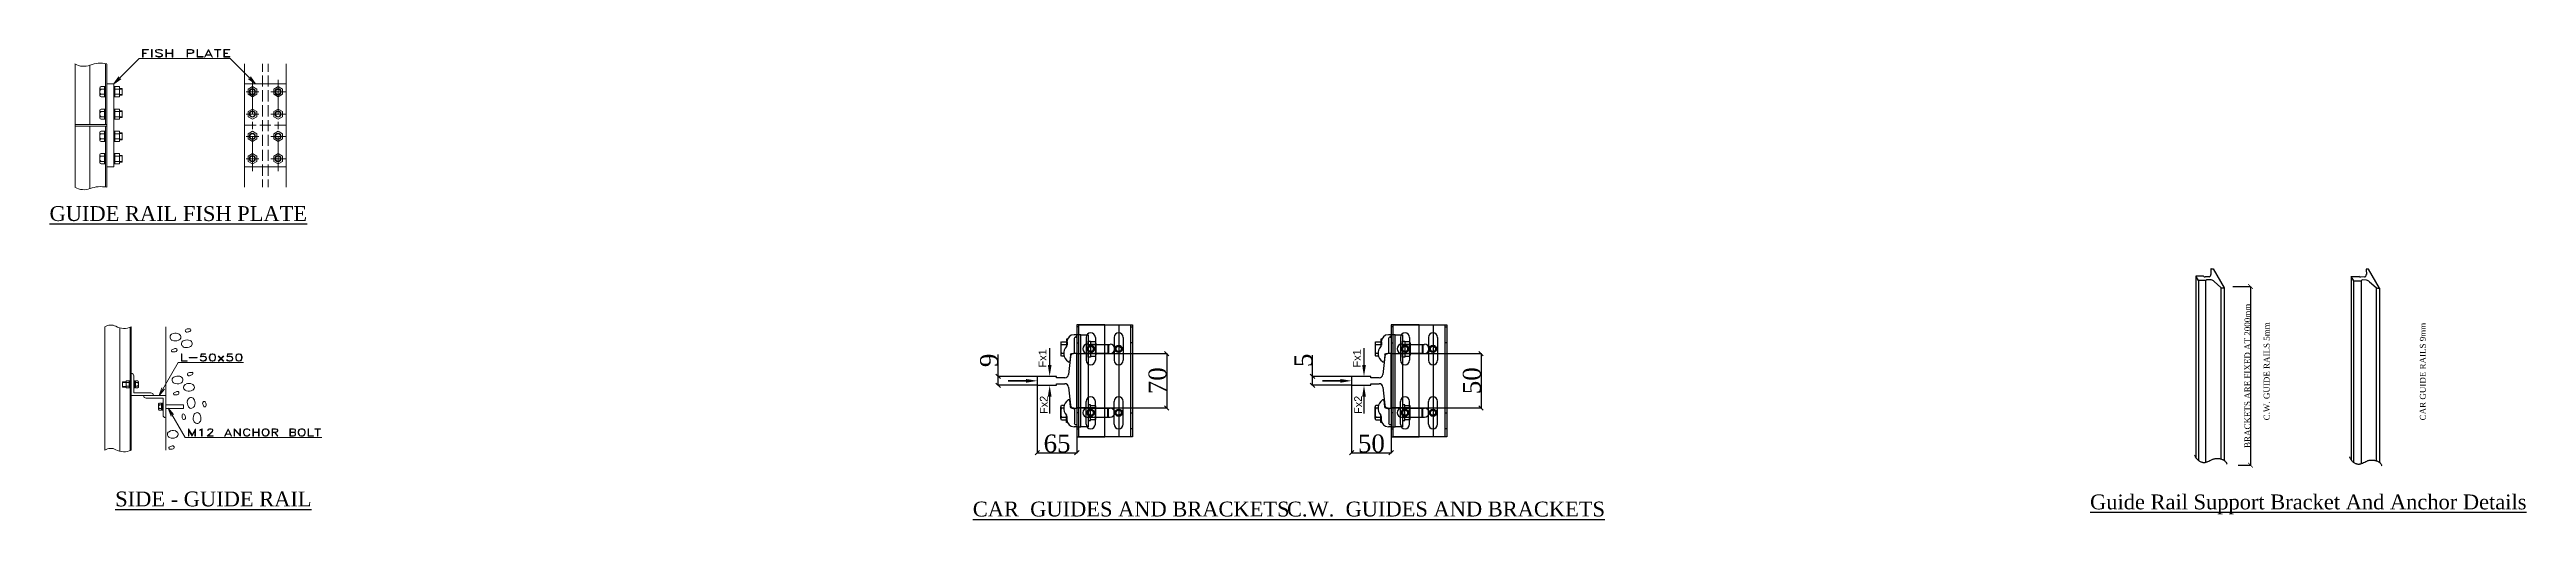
# Model space of a CAD drawing. Header units: millimetres. Extents: x 1000046 to 1025011, y 22 to 4210.
# Drawn here: x 1000046 to 1008379, y 46 to 1627 of the extents above; entities that cross this region are included whole.
import ezdxf

# ---------------------------------------------------------------- set-up
doc = ezdxf.new("R2010")
doc.units = ezdxf.units.MM
for name, color, linetype in [('PDF_0', 7, 'Continuous'), ('PDF_001', 7, 'Continuous'), ('PDF_Text', 7, 'Continuous')]:
    doc.layers.add(name, color=color, linetype=linetype)
doc.layers.add('step&guides', color=3, linetype='Continuous', lineweight=30)
doc.styles.add('Century Gothic$001H0', font='cent.shx')
doc.styles.add('nassar2', font='cent.shx', dxfattribs={"height": 60})
doc.styles.add('PDF Arial', font='arial.ttf')
doc.styles.add('SM_STANDARD', font='arial.ttf')
doc.dimstyles.new('SM_ISO25', dxfattribs={"dimtxt": 40, "dimasz": 20, "dimexe": 1.25, "dimexo": 0.625, "dimtad": 1, "dimtxsty": 'nassar2', "dimblk": 'OBLIQUE', "dimcen": 2.5, "dimazin": 3, "dimtfac": 1, "dimtmove": 0, "dimatfit": 3})
doc.dimstyles.new('SM_ISO25_COPY', dxfattribs={"dimtxt": 250, "dimasz": 80, "dimexe": 1.25, "dimexo": 0.625, "dimtad": 1, "dimtxsty": 'Century Gothic$001H0', "dimblk": 'ARCHTICK', "dimcen": 2.5, "dimazin": 3, "dimtfac": 1, "dimtmove": 0, "dimatfit": 3})

msp = doc.modelspace()

# ---------------------------------------------------------------- texts
at = {"char_height": 50, "style": 'SM_STANDARD'}
for s, insert, attachment_point in [('{\\Fcent|c0;\\LGUIDE RAIL FISH PLATE}', (1000479, 1100), 2), ('{\\Fcent|c0;\\LSIDE - GUIDE RAIL}', (1000597, 140), 2), ('{\\Fcent|c0;\\LCAR  GUIDES AND BRACKETS}', (1003152, 106), 1), ('{\\Fcent|c0;\\LC.W.  GUIDES AND BRACKETS}', (1004209, 106), 1), ('{\\Fcent|c0;\\LGuide Rail Support Bracket And Anchor Details}', (1007645, 130), 2)]:
    msp.add_mtext(s, dxfattribs=dict(at, insert=insert, attachment_point=attachment_point))
at = {"layer": 'PDF_0', "lineweight": 25, "transparency": 33554666, "char_height": 20, "attachment_point": 1, "rotation": 90, "style": 'nassar2'}
for s, insert in [('\\pxt4;C.W. GUIDE RAILS 5mm', (1007495.117, 379.466, -137)), ('\\pxt4;CAR GUIDE RAILS 9mm', (1008020.421, 379.466, -137))]:
    msp.add_mtext_dynamic_manual_height_columns(s, width=861.313, gutter_width=250, heights=[40.228], dxfattribs=dict(at, insert=insert))
at = {"layer": 'PDF_Text', "char_height": 26.243, "attachment_point": 7, "rotation": 90, "style": 'PDF Arial'}
for s, insert in [('Fx1', (1003399.715, 557.425)), ('Fx1', (1004457.234, 557.425)), ('Fx2', (1003403.939, 400.953)), ('Fx2', (1004461.458, 400.953))]:
    msp.add_mtext(s, dxfattribs=dict(at, insert=insert))

# ---------------------------------------------------------------- blocks, each defined once
blk = doc.blocks.new('_Oblique')
at = {"color": 0, "linetype": 'ByBlock', "lineweight": -2}
blk.add_line((-0.5, -0.5), (0.5, 0.5), dxfattribs=at)
blk = doc.blocks.new('*D756')
at = {"color": 0, "lineweight": -2, "transparency": 16777216}
for p, q in [((1003237.454, 527.453), (1003237.454, 600.403)), ((1003368.456, 527.453), (1003236.204, 527.453)), ((1003237.454, 497.244), (1003237.454, 527.453)), ((1003368.456, 497.244), (1003236.204, 497.244))]:
    blk.add_line(p, q, dxfattribs=at)
at = {"layer": 'Defpoints', "color": 0, "transparency": 16777216}
for p in [(1003237.454, 527.453), (1003369.081, 527.453), (1003369.081, 497.244)]:
    blk.add_point(p, dxfattribs=at)
at = {"color": 0, "lineweight": -2, "transparency": 16777216, "xscale": 15, "yscale": 15, "zscale": 15}
for p, rotation in [((1003237.454, 527.453), 90), ((1003237.454, 497.244), -90)]:
    blk.add_blockref('_Oblique', p, dxfattribs=dict(at, rotation=rotation))
at = {"color": 0, "transparency": 16777216, "insert": (1003206.829, 581.178), "char_height": 60, "attachment_point": 5, "rotation": 90, "style": 'nassar2'}
blk.add_mtext('9', dxfattribs=at)
blk = doc.blocks.new('*D757')
at = {"color": 0, "lineweight": -2, "transparency": 16777216}
for p, q in [((1003369.081, 496.619), (1003369.081, 269.41)), ((1003501.952, 496.619), (1003501.952, 269.41)), ((1003369.081, 270.66), (1003501.952, 270.66))]:
    blk.add_line(p, q, dxfattribs=at)
at = {"layer": 'Defpoints', "color": 0, "transparency": 16777216}
for p in [(1003369.081, 497.244), (1003501.952, 497.244), (1003501.952, 270.66)]:
    blk.add_point(p, dxfattribs=at)
at = {"color": 0, "lineweight": -2, "transparency": 16777216, "xscale": 15, "yscale": 15, "zscale": 15, "rotation": 180}
blk.add_blockref('_Oblique', (1003369.081, 270.66), dxfattribs=at)
at = {"color": 0, "lineweight": -2, "transparency": 16777216, "xscale": 15, "yscale": 15, "zscale": 15}
blk.add_blockref('_Oblique', (1003501.952, 270.66), dxfattribs=at)
at = {"color": 0, "transparency": 16777216, "insert": (1003435.517, 301.285), "char_height": 60, "attachment_point": 5, "style": 'nassar2'}
blk.add_mtext('65', dxfattribs=at)
blk = doc.blocks.new('*D755')
at = {"color": 0, "lineweight": -2, "transparency": 16777216}
for p, q in [((1003502.577, 603.918), (1003805.582, 603.918)), ((1003804.332, 603.918), (1003804.332, 421.251)), ((1003502.577, 421.251), (1003805.582, 421.251))]:
    blk.add_line(p, q, dxfattribs=at)
at = {"layer": 'Defpoints', "color": 0, "transparency": 16777216}
for p in [(1003501.952, 603.918), (1003501.952, 421.251), (1003804.332, 421.251)]:
    blk.add_point(p, dxfattribs=at)
at = {"color": 0, "lineweight": -2, "transparency": 16777216, "xscale": 15, "yscale": 15, "zscale": 15}
for p, rotation in [((1003804.332, 603.918), 90), ((1003804.332, 421.251), -90)]:
    blk.add_blockref('_Oblique', p, dxfattribs=dict(at, rotation=rotation))
at = {"color": 0, "transparency": 16777216, "insert": (1003773.707, 512.584), "char_height": 60, "attachment_point": 5, "rotation": 90, "style": 'nassar2'}
blk.add_mtext('70', dxfattribs=at)
blk = doc.blocks.new('*D752')
at = {"color": 0, "lineweight": -2, "transparency": 16777216}
for p, q in [((1004294.972, 527.453), (1004294.972, 598.903)), ((1004425.975, 527.453), (1004293.722, 527.453)), ((1004294.972, 497.244), (1004294.972, 527.453)), ((1004425.975, 497.244), (1004293.722, 497.244))]:
    blk.add_line(p, q, dxfattribs=at)
at = {"layer": 'Defpoints', "color": 0, "transparency": 16777216}
for p in [(1004294.972, 527.453), (1004426.6, 527.453), (1004426.6, 497.244)]:
    blk.add_point(p, dxfattribs=at)
at = {"color": 0, "lineweight": -2, "transparency": 16777216, "xscale": 15, "yscale": 15, "zscale": 15}
for p, rotation in [((1004294.972, 527.453), 90), ((1004294.972, 497.244), -90)]:
    blk.add_blockref('_Oblique', p, dxfattribs=dict(at, rotation=rotation))
at = {"color": 0, "transparency": 16777216, "insert": (1004264.347, 581.178), "char_height": 60, "attachment_point": 5, "rotation": 90, "style": 'nassar2'}
blk.add_mtext('5', dxfattribs=at)
blk = doc.blocks.new('*D753')
at = {"color": 0, "lineweight": -2, "transparency": 16777216}
for p, q in [((1004426.6, 496.619), (1004426.6, 269.41)), ((1004559.471, 496.619), (1004559.471, 269.41)), ((1004426.6, 270.66), (1004559.471, 270.66))]:
    blk.add_line(p, q, dxfattribs=at)
at = {"layer": 'Defpoints', "color": 0, "transparency": 16777216}
for p in [(1004426.6, 497.244), (1004559.471, 497.244), (1004559.471, 270.66)]:
    blk.add_point(p, dxfattribs=at)
at = {"color": 0, "lineweight": -2, "transparency": 16777216, "xscale": 15, "yscale": 15, "zscale": 15, "rotation": 180}
blk.add_blockref('_Oblique', (1004426.6, 270.66), dxfattribs=at)
at = {"color": 0, "lineweight": -2, "transparency": 16777216, "xscale": 15, "yscale": 15, "zscale": 15}
blk.add_blockref('_Oblique', (1004559.471, 270.66), dxfattribs=at)
at = {"color": 0, "transparency": 16777216, "insert": (1004493.035, 301.285), "char_height": 60, "attachment_point": 5, "style": 'nassar2'}
blk.add_mtext('50', dxfattribs=at)
blk = doc.blocks.new('*D754')
at = {"color": 0, "lineweight": -2, "transparency": 16777216}
for p, q in [((1004560.096, 603.918), (1004863.101, 603.918)), ((1004861.851, 603.918), (1004861.851, 421.251)), ((1004560.096, 421.251), (1004863.101, 421.251))]:
    blk.add_line(p, q, dxfattribs=at)
at = {"layer": 'Defpoints', "color": 0, "transparency": 16777216}
for p in [(1004559.471, 603.918), (1004559.471, 421.251), (1004861.851, 421.251)]:
    blk.add_point(p, dxfattribs=at)
at = {"color": 0, "lineweight": -2, "transparency": 16777216, "xscale": 15, "yscale": 15, "zscale": 15}
for p, rotation in [((1004861.851, 603.918), 90), ((1004861.851, 421.251), -90)]:
    blk.add_blockref('_Oblique', p, dxfattribs=dict(at, rotation=rotation))
at = {"color": 0, "transparency": 16777216, "insert": (1004831.226, 512.584), "char_height": 60, "attachment_point": 5, "rotation": 90, "style": 'nassar2'}
blk.add_mtext('50', dxfattribs=at)
blk = doc.blocks.new('_ArchTick')
at = {"color": 0, "linetype": 'ByBlock', "const_width": 0.15}
blk.add_lwpolyline([(-0.5, -0.5), (0.5, 0.5)], dxfattribs=at)
blk = doc.blocks.new('*D604')
at = {"layer": 'Defpoints', "color": 0, "transparency": 16777216}
for p in [(1007390.876, 829.447), (1007408.496, 228.552), (1007450.463, 228.552)]:
    blk.add_point(p, dxfattribs=at)
at = {"layer": 'PDF_Text', "color": 0, "lineweight": -2, "transparency": 16777216}
for p, q in [((1007391.001, 829.447), (1007450.713, 829.447)), ((1007450.463, 829.447), (1007450.463, 228.552)), ((1007408.621, 228.552), (1007450.713, 228.552))]:
    blk.add_line(p, q, dxfattribs=at)
at = {"layer": 'PDF_Text', "color": 0, "lineweight": -2, "transparency": 16777216, "xscale": 16, "yscale": 16, "zscale": 16}
for p, rotation in [((1007450.463, 829.447), 90), ((1007450.463, 228.552), -90)]:
    blk.add_blockref('_ArchTick', p, dxfattribs=dict(at, rotation=rotation))
at = {"layer": 'PDF_Text', "color": 0, "transparency": 16777216, "insert": (1007440.338, 529), "char_height": 50, "attachment_point": 5, "rotation": 90, "style": 'Century Gothic$001H0'}
blk.add_mtext('{\\H0.4x;BRACKETS ARE FIXED AT 2000mm}', dxfattribs=at)

# ---------------------------------------------------------------- dimensions: what is measured, and where the dimension line sits
for base, p1, p2, text, picture, middle in [((1003237.454, 527.453), (1003369.081, 497.244), (1003369.081, 527.453), '9', '*D756', (1003237.454, 581.178)), ((1004294.972, 527.453), (1004426.6, 497.244), (1004426.6, 527.453), '5', '*D752', (1004294.972, 581.178))]:
    dim = msp.add_linear_dim(base=base, p1=p1, p2=p2, angle=90, text=text, dimstyle='SM_ISO25', override={"dimtxt": 35, "dimasz": 15})
    dim.commit()
    dim.dimension.update_dxf_attribs({"geometry": picture, "text_midpoint": middle, "dimtype": 160})
for base, p1, p2, text, picture, middle in [((1003804.332, 421.251), (1003501.952, 603.918), (1003501.952, 421.251), '70', '*D755', (1003773.707, 512.584)), ((1004861.851, 421.251), (1004559.471, 603.918), (1004559.471, 421.251), '50', '*D754', (1004831.226, 512.584))]:
    dim = msp.add_linear_dim(base=base, p1=p1, p2=p2, angle=90, text=text, dimstyle='SM_ISO25', override={"dimtxt": 35, "dimasz": 15})
    dim.commit()
    dim.dimension.update_dxf_attribs({"geometry": picture, "text_midpoint": middle})
for base, p1, p2, text, picture, middle in [((1003501.952, 270.66), (1003369.081, 497.244), (1003501.952, 497.244), '65', '*D757', (1003435.517, 301.285)), ((1004559.471, 270.66), (1004426.6, 497.244), (1004559.471, 497.244), '50', '*D753', (1004493.035, 301.285))]:
    dim = msp.add_linear_dim(base=base, p1=p1, p2=p2, text=text, dimstyle='SM_ISO25', override={"dimtxt": 35, "dimasz": 15})
    dim.commit()
    dim.dimension.update_dxf_attribs({"geometry": picture, "text_midpoint": middle})
at = {"layer": 'PDF_Text', "transparency": 33554666}
dim = msp.add_linear_dim(base=(1007450.463, 228.552, -137), p1=(1007390.876, 829.447, -137), p2=(1007408.496, 228.552, -137), angle=90, text='{\\H0.4x;BRACKETS ARE FIXED AT 2000mm}', dimstyle='SM_ISO25_COPY', override={"dimscale": 0.2}, dxfattribs=at)
dim.commit()
dim.dimension.update_dxf_attribs({"geometry": '*D604', "text_midpoint": (1007450.463, 529, -137), "dimtype": 160})

# ---------------------------------------------------------------- linework, layer by layer
at = {"color": 7, "linetype": 'Continuous', "lineweight": 20, "transparency": 33554666, "elevation": -137}
for points in [[(1000262.227, 1511.937), (1000347.551, 1596.734), (1000347.551, 1596.734)], [(1000347.551, 1596.734), (1000653.557, 1596.734), (1000653.557, 1596.734)], [(1000360.718, 1614.641), (1000370.725, 1614.641), (1000370.725, 1613.588), (1000360.718, 1613.588)], [(1000439.195, 1614.641), (1000458.682, 1614.641), (1000458.682, 1614.641)], [(1000439.195, 1613.588), (1000458.682, 1613.588), (1000458.682, 1613.588)], [(1000510.298, 1613.588), (1000523.992, 1613.588), (1000527.152, 1614.641), (1000529.259, 1616.221), (1000530.839, 1618.328), (1000530.839, 1622.015), (1000529.259, 1624.648), (1000527.152, 1625.702), (1000523.992, 1626.755), (1000508.718, 1626.755), (1000508.718, 1601.474), (1000510.298, 1601.474), (1000510.298, 1625.702), (1000523.992, 1625.702), (1000527.152, 1624.648), (1000529.259, 1622.015), (1000529.259, 1618.328), (1000527.152, 1616.221), (1000523.992, 1614.641), (1000510.298, 1614.641)], [(1000570.34, 1607.794), (1000590.881, 1607.794), (1000590.881, 1607.794)], [(1000572.447, 1608.848), (1000589.301, 1608.848), (1000589.301, 1608.848)], [(1000610.369, 1625.702), (1000610.369, 1601.474), (1000612.476, 1601.474), (1000612.476, 1625.702)], [(1000631.963, 1626.755), (1000631.963, 1601.474), (1000631.963, 1601.474)], [(1000631.963, 1626.755), (1000652.504, 1626.755), (1000652.504, 1625.702), (1000634.07, 1625.702)], [(1000634.07, 1603.054), (1000652.504, 1603.054), (1000652.504, 1601.474), (1000631.963, 1601.474)], [(1000634.07, 1625.702), (1000634.07, 1603.054), (1000634.07, 1603.054)], [(1000634.07, 1614.641), (1000644.077, 1614.641), (1000644.077, 1613.588), (1000634.07, 1613.588)], [(1000653.557, 1596.734), (1000737.828, 1512.464), (1000737.828, 1512.464)], [(1000131.609, 1577.773), (1000131.609, 1163.269), (1000131.609, 1163.269)], [(1000181.644, 1574.086), (1000181.644, 1374.471), (1000181.644, 1374.471)], [(1000219.566, 1501.93), (1000234.313, 1501.93), (1000234.313, 1501.93)], [(1000231.153, 1467.168), (1000231.153, 1501.93), (1000231.153, 1501.93)], [(1000234.313, 1374.471), (1000234.313, 1578.826), (1000234.313, 1578.826)], [(1000238.526, 1577.773), (1000238.526, 1163.269), (1000238.526, 1163.269)], [(1000262.227, 1511.937), (1000238.526, 1511.937), (1000238.526, 1511.937)], [(1000278.555, 1535.111), (1000262.227, 1511.937), (1000285.402, 1528.264)], [(1000262.227, 1511.937), (1000262.227, 1231.738), (1000262.227, 1231.738)], [(1000281.715, 1501.93), (1000262.227, 1501.93), (1000262.227, 1501.93)], [(1000265.388, 1501.93), (1000265.388, 1467.168), (1000265.388, 1467.168)], [(1000281.715, 1501.93), (1000281.715, 1467.168), (1000281.715, 1467.168)], [(1000701.486, 1578.826), (1000701.486, 1163.269), (1000701.486, 1163.269)], [(1000701.486, 1511.937), (1000842.112, 1511.937), (1000842.112, 1511.937)], [(1000743.621, 1492.976), (1000728.347, 1501.93), (1000713.6, 1492.976)], [(1000714.653, 1528.264), (1000737.828, 1512.464), (1000722.027, 1535.111)], [(1000728.347, 1525.104), (1000728.347, 1408.706), (1000728.347, 1408.706)], [(1000762.055, 1578.826), (1000762.055, 1551.965), (1000762.055, 1551.965)], [(1000762.055, 1539.851), (1000762.055, 1501.93), (1000762.055, 1501.93)], [(1000781.016, 1578.826), (1000781.016, 1551.965), (1000781.016, 1551.965)], [(1000781.016, 1539.851), (1000781.016, 1501.93), (1000781.016, 1501.93)], [(1000814.724, 1467.168), (1000799.977, 1476.122), (1000799.977, 1492.976), (1000814.724, 1501.93)], [(1000814.724, 1525.104), (1000814.724, 1408.706), (1000814.724, 1408.706)], [(1000814.724, 1501.93), (1000829.471, 1492.976), (1000829.471, 1492.976)], [(1000842.112, 1578.826), (1000842.112, 1163.269), (1000842.112, 1163.269)], [(1000215.352, 1471.382), (1000215.352, 1497.716), (1000215.352, 1497.716)], [(1000215.352, 1396.592), (1000215.352, 1422.4), (1000215.352, 1422.4)], [(1000219.566, 1492.976), (1000231.153, 1492.976), (1000231.153, 1492.976)], [(1000219.566, 1476.122), (1000231.153, 1476.122), (1000231.153, 1476.122)], [(1000219.566, 1467.168), (1000234.313, 1467.168), (1000234.313, 1467.168)], [(1000219.566, 1426.613), (1000234.313, 1426.613), (1000234.313, 1426.613)], [(1000219.566, 1418.186), (1000231.153, 1418.186), (1000231.153, 1418.186)], [(1000231.153, 1392.379), (1000231.153, 1426.613), (1000231.153, 1426.613)], [(1000265.388, 1485.602), (1000262.227, 1488.763), (1000262.227, 1488.763)], [(1000265.388, 1484.549), (1000262.227, 1487.183), (1000262.227, 1487.183)], [(1000281.715, 1467.168), (1000262.227, 1467.168), (1000262.227, 1467.168)], [(1000281.715, 1426.613), (1000262.227, 1426.613), (1000262.227, 1426.613)], [(1000281.715, 1492.976), (1000265.388, 1492.976), (1000265.388, 1492.976)], [(1000281.715, 1476.122), (1000265.388, 1476.122), (1000265.388, 1476.122)], [(1000265.388, 1426.613), (1000265.388, 1392.379), (1000265.388, 1392.379)], [(1000281.715, 1418.186), (1000265.388, 1418.186), (1000265.388, 1418.186)], [(1000289.615, 1495.61), (1000281.715, 1495.61), (1000281.715, 1495.61)], [(1000289.615, 1493.503), (1000281.715, 1493.503), (1000281.715, 1493.503)], [(1000289.615, 1475.069), (1000281.715, 1475.069), (1000281.715, 1475.069)], [(1000289.615, 1472.962), (1000281.715, 1472.962), (1000281.715, 1472.962)], [(1000281.715, 1426.613), (1000281.715, 1392.379), (1000281.715, 1392.379)], [(1000289.615, 1398.172), (1000289.615, 1420.82), (1000281.715, 1420.82)], [(1000289.615, 1418.713), (1000281.715, 1418.713), (1000281.715, 1418.713)], [(1000289.615, 1495.61), (1000289.615, 1472.962), (1000289.615, 1472.962)], [(1000707.28, 1484.549), (1000749.941, 1484.549), (1000749.941, 1484.549)], [(1000713.6, 1492.976), (1000713.6, 1476.122), (1000713.6, 1476.122)], [(1000713.6, 1476.122), (1000728.347, 1467.168), (1000743.621, 1476.122), (1000743.621, 1492.976)], [(1000743.621, 1418.186), (1000728.347, 1426.613), (1000713.6, 1418.186)], [(1000713.6, 1418.186), (1000713.6, 1400.806), (1000713.6, 1400.806)], [(1000743.621, 1400.806), (1000743.621, 1418.186), (1000743.621, 1418.186)], [(1000762.055, 1489.816), (1000762.055, 1452.421), (1000762.055, 1452.421)], [(1000762.055, 1439.781), (1000762.055, 1401.859), (1000762.055, 1401.859)], [(1000781.016, 1489.816), (1000781.016, 1452.421), (1000781.016, 1452.421)], [(1000781.016, 1439.781), (1000781.016, 1401.859), (1000781.016, 1401.859)], [(1000790.496, 1484.549), (1000842.112, 1484.549), (1000842.112, 1484.549)], [(1000799.977, 1400.806), (1000799.977, 1418.186), (1000814.724, 1426.613)], [(1000829.471, 1476.122), (1000814.724, 1467.168), (1000814.724, 1467.168)], [(1000814.724, 1426.613), (1000829.471, 1418.186), (1000829.471, 1418.186)], [(1000829.471, 1492.976), (1000829.471, 1476.122), (1000829.471, 1476.122)], [(1000829.471, 1418.186), (1000829.471, 1400.806), (1000829.471, 1400.806)], [(1000131.609, 1374.471), (1000238.526, 1374.471), (1000238.526, 1374.471)], [(1000131.609, 1369.204), (1000238.526, 1369.204), (1000238.526, 1369.204)], [(1000181.644, 1369.204), (1000181.644, 1159.055), (1000181.644, 1159.055)], [(1000215.352, 1347.61), (1000215.352, 1321.276), (1000215.352, 1321.276)], [(1000219.566, 1400.806), (1000231.153, 1400.806), (1000231.153, 1400.806)], [(1000219.566, 1392.379), (1000234.313, 1392.379), (1000234.313, 1392.379)], [(1000219.566, 1351.823), (1000234.313, 1351.823), (1000234.313, 1351.823)], [(1000219.566, 1342.87), (1000231.153, 1342.87), (1000231.153, 1342.87)], [(1000231.153, 1351.823), (1000231.153, 1317.062), (1000231.153, 1317.062)], [(1000234.313, 1163.796), (1000234.313, 1369.204), (1000234.313, 1369.204)], [(1000265.388, 1410.813), (1000262.227, 1413.973), (1000262.227, 1413.973)], [(1000265.388, 1409.233), (1000262.227, 1412.393), (1000262.227, 1412.393)], [(1000281.715, 1392.379), (1000262.227, 1392.379), (1000262.227, 1392.379)], [(1000281.715, 1351.823), (1000262.227, 1351.823), (1000262.227, 1351.823)], [(1000265.388, 1335.496), (1000262.227, 1338.656), (1000262.227, 1338.656)], [(1000265.388, 1334.443), (1000262.227, 1337.603), (1000262.227, 1337.603)], [(1000281.715, 1400.806), (1000265.388, 1400.806), (1000265.388, 1400.806)], [(1000265.388, 1317.062), (1000265.388, 1351.823), (1000265.388, 1351.823)], [(1000281.715, 1342.87), (1000265.388, 1342.87), (1000265.388, 1342.87)], [(1000289.615, 1400.279), (1000281.715, 1400.279), (1000281.715, 1400.279)], [(1000289.615, 1398.172), (1000281.715, 1398.172), (1000281.715, 1398.172)], [(1000281.715, 1317.062), (1000281.715, 1351.823), (1000281.715, 1351.823)], [(1000289.615, 1346.03), (1000281.715, 1346.03), (1000281.715, 1346.03)], [(1000289.615, 1343.923), (1000281.715, 1343.923), (1000281.715, 1343.923)], [(1000289.615, 1323.382), (1000289.615, 1346.03), (1000289.615, 1346.03)], [(1000701.486, 1371.838), (1000740.461, 1371.838), (1000740.461, 1371.838)], [(1000707.28, 1409.233), (1000749.941, 1409.233), (1000749.941, 1409.233)], [(1000707.28, 1334.443), (1000749.941, 1334.443), (1000749.941, 1334.443)], [(1000713.6, 1400.806), (1000728.347, 1392.379), (1000743.621, 1400.806)], [(1000743.621, 1342.87), (1000728.347, 1351.823), (1000713.6, 1342.87)], [(1000713.6, 1342.87), (1000713.6, 1326.016), (1000713.6, 1326.016)], [(1000713.6, 1326.016), (1000728.347, 1317.062), (1000743.621, 1326.016), (1000743.621, 1342.87)], [(1000728.347, 1383.952), (1000728.347, 1358.67), (1000728.347, 1358.67)], [(1000728.347, 1333.916), (1000728.347, 1218.045), (1000728.347, 1218.045)], [(1000753.102, 1371.838), (1000790.496, 1371.838), (1000790.496, 1371.838)], [(1000762.055, 1389.745), (1000762.055, 1352.35), (1000762.055, 1352.35)], [(1000762.055, 1339.71), (1000762.055, 1302.315), (1000762.055, 1302.315)], [(1000781.016, 1389.745), (1000781.016, 1352.35), (1000781.016, 1352.35)], [(1000781.016, 1339.71), (1000781.016, 1302.315), (1000781.016, 1302.315)], [(1000790.496, 1409.233), (1000842.112, 1409.233), (1000842.112, 1409.233)], [(1000790.496, 1334.443), (1000842.112, 1334.443), (1000842.112, 1334.443)], [(1000814.724, 1392.379), (1000799.977, 1400.806), (1000799.977, 1400.806)], [(1000799.977, 1342.87), (1000814.724, 1351.823), (1000814.724, 1351.823)], [(1000814.724, 1317.062), (1000799.977, 1326.016), (1000799.977, 1342.87)], [(1000803.137, 1371.838), (1000842.112, 1371.838), (1000842.112, 1371.838)], [(1000829.471, 1400.806), (1000814.724, 1392.379), (1000814.724, 1392.379)], [(1000814.724, 1383.952), (1000814.724, 1358.67), (1000814.724, 1358.67)], [(1000814.724, 1351.823), (1000829.471, 1342.87), (1000829.471, 1342.87)], [(1000814.724, 1333.916), (1000814.724, 1218.045), (1000814.724, 1218.045)], [(1000829.471, 1342.87), (1000829.471, 1326.016), (1000829.471, 1326.016)], [(1000215.352, 1272.293), (1000215.352, 1246.486), (1000215.352, 1246.486)], [(1000219.566, 1326.016), (1000231.153, 1326.016), (1000231.153, 1326.016)], [(1000219.566, 1317.062), (1000234.313, 1317.062), (1000234.313, 1317.062)], [(1000219.566, 1276.507), (1000234.313, 1276.507), (1000234.313, 1276.507)], [(1000219.566, 1268.08), (1000231.153, 1268.08), (1000231.153, 1268.08)], [(1000219.566, 1250.699), (1000231.153, 1250.699), (1000231.153, 1250.699)], [(1000231.153, 1276.507), (1000231.153, 1242.272), (1000231.153, 1242.272)], [(1000281.715, 1317.062), (1000262.227, 1317.062), (1000262.227, 1317.062)], [(1000281.715, 1276.507), (1000262.227, 1276.507), (1000262.227, 1276.507)], [(1000265.388, 1260.706), (1000262.227, 1263.866), (1000262.227, 1263.866)], [(1000265.388, 1259.653), (1000262.227, 1262.286), (1000262.227, 1262.286)], [(1000281.715, 1326.016), (1000265.388, 1326.016), (1000265.388, 1326.016)], [(1000265.388, 1242.272), (1000265.388, 1276.507), (1000265.388, 1276.507)], [(1000281.715, 1268.08), (1000265.388, 1268.08), (1000265.388, 1268.08)], [(1000281.715, 1250.699), (1000265.388, 1250.699), (1000265.388, 1250.699)], [(1000289.615, 1324.962), (1000281.715, 1324.962), (1000281.715, 1324.962)], [(1000289.615, 1323.382), (1000281.715, 1323.382), (1000281.715, 1323.382)], [(1000281.715, 1242.272), (1000281.715, 1276.507), (1000281.715, 1276.507)], [(1000289.615, 1270.713), (1000281.715, 1270.713), (1000281.715, 1270.713)], [(1000289.615, 1270.713), (1000289.615, 1248.066), (1000281.715, 1248.066)], [(1000289.615, 1269.133), (1000281.715, 1269.133), (1000281.715, 1269.133)], [(1000289.615, 1250.173), (1000281.715, 1250.173), (1000281.715, 1250.173)], [(1000707.28, 1259.653), (1000749.941, 1259.653), (1000749.941, 1259.653)], [(1000743.621, 1268.08), (1000728.347, 1276.507), (1000713.6, 1268.08)], [(1000713.6, 1268.08), (1000713.6, 1250.699), (1000713.6, 1250.699)], [(1000713.6, 1250.699), (1000728.347, 1242.272), (1000743.621, 1250.699)], [(1000743.621, 1250.699), (1000743.621, 1268.08), (1000743.621, 1268.08)], [(1000762.055, 1289.674), (1000762.055, 1252.279), (1000762.055, 1252.279)], [(1000781.016, 1289.674), (1000781.016, 1252.279), (1000781.016, 1252.279)], [(1000790.496, 1259.653), (1000842.112, 1259.653), (1000842.112, 1259.653)], [(1000799.977, 1268.08), (1000814.724, 1276.507), (1000814.724, 1276.507)], [(1000814.724, 1242.272), (1000799.977, 1250.699), (1000799.977, 1268.08)], [(1000829.471, 1326.016), (1000814.724, 1317.062), (1000814.724, 1317.062)], [(1000814.724, 1276.507), (1000829.471, 1268.08), (1000829.471, 1268.08)], [(1000829.471, 1250.699), (1000814.724, 1242.272), (1000814.724, 1242.272)], [(1000829.471, 1268.08), (1000829.471, 1250.699), (1000829.471, 1250.699)], [(1000219.566, 1242.272), (1000234.313, 1242.272), (1000234.313, 1242.272)], [(1000262.227, 1231.738), (1000238.526, 1231.738), (1000238.526, 1231.738)], [(1000281.715, 1242.272), (1000262.227, 1242.272), (1000262.227, 1242.272)], [(1000701.486, 1231.738), (1000842.112, 1231.738), (1000842.112, 1231.738)], [(1000762.055, 1239.639), (1000762.055, 1202.244), (1000762.055, 1202.244)], [(1000762.055, 1189.603), (1000762.055, 1163.269), (1000762.055, 1163.269)], [(1000781.016, 1239.639), (1000781.016, 1202.244), (1000781.016, 1202.244)], [(1000781.016, 1189.603), (1000781.016, 1163.269), (1000781.016, 1163.269)], [(1000231.803, 694.184), (1000231.803, 279.153), (1000231.803, 279.153)], [(1000282.366, 689.97), (1000282.366, 275.466), (1000282.366, 275.466)], [(1000316.6, 277.046), (1000316.6, 692.604), (1000316.6, 692.604)], [(1000320.814, 694.184), (1000320.814, 279.153), (1000320.814, 279.153)], [(1000436.685, 694.184), (1000436.685, 279.153), (1000436.685, 279.153)], [(1000555.717, 603.593), (1000570.991, 603.593), (1000570.991, 602.54), (1000557.297, 602.54), (1000555.717, 594.113), (1000560.457, 595.693), (1000564.671, 595.693), (1000569.411, 594.113), (1000572.571, 591.479), (1000574.151, 587.793), (1000574.151, 585.686), (1000572.571, 582.526), (1000569.411, 579.892), (1000564.671, 578.839), (1000560.457, 578.839), (1000555.717, 579.892), (1000554.137, 580.946), (1000552.557, 583.052), (1000554.137, 583.052)], [(1000555.717, 603.593), (1000554.137, 593.059), (1000554.137, 593.059)], [(1000554.137, 593.059), (1000555.717, 593.059), (1000558.877, 594.113), (1000564.671, 594.113), (1000569.411, 593.059), (1000572.571, 589.373)], [(1000572.571, 584.632), (1000569.411, 580.946), (1000564.671, 579.892), (1000560.457, 579.892), (1000555.717, 580.946), (1000554.137, 583.052)], [(1000566.251, 594.113), (1000570.991, 591.479), (1000572.571, 587.793), (1000572.571, 585.686), (1000570.991, 582.526), (1000566.251, 579.892)], [(1000589.425, 602.54), (1000586.265, 598.853), (1000584.685, 593.059), (1000584.685, 589.373), (1000586.265, 583.052), (1000589.425, 579.892)], [(1000599.959, 600.96), (1000595.219, 602.54), (1000592.585, 602.54), (1000587.845, 600.96)], [(1000598.379, 579.892), (1000601.539, 583.052), (1000603.119, 589.373), (1000603.119, 593.059), (1000601.539, 598.853), (1000598.379, 602.54)], [(1000644.728, 603.593), (1000660.002, 603.593), (1000660.002, 602.54), (1000645.781, 602.54), (1000644.728, 594.113), (1000648.941, 595.693), (1000653.681, 595.693), (1000658.421, 594.113), (1000661.582, 591.479), (1000662.635, 587.793), (1000662.635, 585.686), (1000661.582, 582.526), (1000658.421, 579.892), (1000653.681, 578.839), (1000648.941, 578.839), (1000644.728, 579.892), (1000643.148, 580.946), (1000641.567, 583.052), (1000643.148, 583.052)], [(1000644.728, 603.593), (1000643.148, 593.059), (1000643.148, 593.059)], [(1000643.148, 593.059), (1000644.728, 593.059), (1000647.361, 594.113), (1000653.681, 594.113), (1000658.421, 593.059), (1000661.582, 589.373)], [(1000661.582, 584.632), (1000658.421, 580.946), (1000653.681, 579.892), (1000648.941, 579.892), (1000644.728, 580.946), (1000643.148, 583.052)], [(1000655.261, 594.113), (1000660.002, 591.479), (1000661.582, 587.793), (1000661.582, 585.686), (1000660.002, 582.526), (1000655.261, 579.892)], [(1000678.436, 602.54), (1000675.276, 598.853), (1000673.695, 593.059), (1000673.695, 589.373), (1000675.276, 583.052), (1000678.436, 579.892)], [(1000688.969, 600.96), (1000684.229, 602.54), (1000681.069, 602.54), (1000676.856, 600.96)], [(1000687.389, 579.892), (1000690.549, 583.052), (1000692.13, 589.373), (1000692.13, 593.059), (1000690.549, 598.853), (1000687.389, 602.54)], [(1000291.846, 491.409), (1000291.846, 509.316), (1000303.96, 509.316)], [(1000291.846, 507.209), (1000303.96, 507.209), (1000303.96, 507.209)], [(1000303.96, 511.949), (1000303.96, 488.248), (1000303.96, 488.248)], [(1000303.96, 511.949), (1000316.6, 511.949), (1000316.6, 511.949)], [(1000303.96, 506.156), (1000313.967, 506.156), (1000313.967, 506.156)], [(1000313.967, 511.949), (1000313.967, 488.248), (1000313.967, 488.248)], [(1000313.967, 501.416), (1000316.6, 504.576), (1000316.6, 504.576)], [(1000313.967, 500.362), (1000316.6, 503.522), (1000316.6, 503.522)], [(1000320.814, 537.757), (1000320.814, 462.441), (1000436.685, 462.441)], [(1000329.768, 471.921), (1000329.768, 528.803), (1000329.768, 528.803)], [(1000332.928, 511.949), (1000329.768, 511.949), (1000329.768, 511.949)], [(1000332.928, 511.949), (1000332.928, 488.248), (1000332.928, 488.248)], [(1000335.035, 510.896), (1000332.928, 510.896), (1000332.928, 510.896)], [(1000335.035, 511.949), (1000335.035, 488.248), (1000335.035, 488.248)], [(1000342.408, 511.949), (1000335.035, 511.949), (1000335.035, 511.949)], [(1000342.408, 506.156), (1000335.035, 506.156), (1000335.035, 506.156)], [(1000345.042, 509.316), (1000345.042, 491.409), (1000345.042, 491.409)], [(1000414.565, 462.441), (1000478.821, 573.572), (1000478.821, 573.572)], [(1000478.821, 573.572), (1000698.45, 573.572), (1000698.45, 573.572)], [(1000558.877, 579.892), (1000554.137, 582.526), (1000554.137, 582.526)], [(1000587.845, 580.946), (1000592.585, 579.892), (1000595.219, 579.892), (1000599.959, 580.946)], [(1000647.361, 579.892), (1000643.148, 582.526), (1000643.148, 582.526)], [(1000676.856, 580.946), (1000681.069, 579.892), (1000684.229, 579.892), (1000688.969, 580.946)], [(1000291.846, 493.515), (1000303.96, 493.515), (1000303.96, 493.515)], [(1000291.846, 491.409), (1000303.96, 491.409), (1000303.96, 491.409)], [(1000303.96, 494.569), (1000313.967, 494.569), (1000313.967, 494.569)], [(1000303.96, 488.248), (1000316.6, 488.248), (1000316.6, 488.248)], [(1000332.928, 488.248), (1000329.768, 488.248), (1000329.768, 488.248)], [(1000386.65, 471.921), (1000329.768, 471.921), (1000329.768, 471.921)], [(1000335.035, 489.828), (1000332.928, 489.828), (1000332.928, 489.828)], [(1000342.408, 494.569), (1000335.035, 494.569), (1000335.035, 494.569)], [(1000342.408, 488.248), (1000335.035, 488.248), (1000335.035, 488.248)], [(1000370.849, 454.014), (1000427.732, 454.014), (1000427.732, 454.014)], [(1000412.458, 434.526), (1000412.458, 416.092), (1000412.458, 416.092)], [(1000414.565, 462.441), (1000424.045, 488.775), (1000424.045, 488.775)], [(1000414.565, 462.441), (1000432.472, 484.035), (1000432.472, 484.035)], [(1000415.618, 437.16), (1000422.465, 437.16), (1000422.465, 437.16)], [(1000415.618, 431.366), (1000422.465, 431.366), (1000422.465, 431.366)], [(1000415.618, 419.252), (1000422.465, 419.252), (1000422.465, 419.252)], [(1000422.465, 437.16), (1000422.465, 413.459), (1000422.465, 413.459)], [(1000422.465, 436.106), (1000424.572, 436.106), (1000424.572, 436.106)], [(1000424.572, 437.16), (1000427.732, 437.16), (1000427.732, 437.16)], [(1000424.572, 437.16), (1000424.572, 413.459), (1000424.572, 413.459)], [(1000427.732, 454.014), (1000427.732, 397.131), (1000427.732, 397.131)], [(1000436.685, 462.441), (1000436.685, 387.651), (1000436.685, 387.651)], [(1000436.685, 431.366), (1000496.728, 431.366), (1000496.728, 431.366)], [(1000436.685, 419.252), (1000496.728, 419.252), (1000496.728, 419.252)], [(1000454.593, 393.971), (1000445.112, 420.306), (1000502.522, 321.288)], [(1000445.112, 420.306), (1000463.02, 399.238), (1000463.02, 399.238)], [(1000496.728, 431.366), (1000496.728, 419.252), (1000496.728, 419.252)], [(1000415.618, 413.459), (1000422.465, 413.459), (1000422.465, 413.459)], [(1000422.465, 414.512), (1000424.572, 414.512), (1000424.572, 414.512)], [(1000424.572, 413.459), (1000427.732, 413.459), (1000427.732, 413.459)], [(1000577.838, 327.608), (1000596.799, 327.608), (1000596.799, 326.555), (1000576.258, 326.555), (1000589.425, 338.669), (1000592.585, 341.829), (1000594.165, 344.462), (1000594.165, 346.569), (1000592.585, 349.203), (1000589.425, 350.256), (1000583.632, 350.256), (1000580.472, 349.203), (1000579.418, 346.569), (1000579.418, 345.516), (1000577.838, 345.516), (1000577.838, 346.569), (1000579.418, 349.203), (1000580.472, 350.256), (1000583.632, 351.309), (1000589.425, 351.309), (1000592.585, 350.256), (1000594.165, 349.203), (1000595.219, 346.569), (1000595.219, 344.462), (1000594.165, 341.829), (1000591.005, 338.669), (1000577.838, 326.555)], [(1000638.934, 333.402), (1000654.208, 333.402), (1000654.208, 333.402)], [(1000731.631, 339.722), (1000749.012, 339.722), (1000749.012, 339.722)], [(1000731.631, 338.669), (1000749.012, 338.669), (1000749.012, 338.669)], [(1000796.414, 338.669), (1000806.421, 338.669), (1000810.635, 339.722), (1000812.215, 340.775), (1000813.795, 343.409), (1000813.795, 346.569), (1000812.215, 349.203), (1000810.635, 350.256), (1000806.421, 351.309), (1000794.834, 351.309), (1000794.834, 326.555), (1000796.414, 326.555), (1000796.414, 350.256), (1000806.421, 350.256), (1000810.635, 349.203), (1000812.215, 346.569), (1000812.215, 343.409), (1000810.635, 340.775), (1000806.421, 339.722), (1000796.414, 339.722)], [(1000803.261, 338.669), (1000812.215, 326.555), (1000813.795, 326.555), (1000804.841, 338.669)], [(1000854.35, 351.309), (1000854.35, 326.555), (1000854.35, 326.555)], [(1000854.35, 351.309), (1000866.464, 351.309), (1000870.677, 350.256), (1000872.257, 349.203), (1000873.837, 346.569), (1000873.837, 343.409), (1000872.257, 340.775), (1000870.677, 339.722), (1000866.464, 338.669)], [(1000866.464, 339.722), (1000870.677, 338.669), (1000872.257, 337.089), (1000873.837, 334.982), (1000873.837, 331.295), (1000872.257, 328.662), (1000870.677, 327.608), (1000866.464, 326.555), (1000854.35, 326.555)], [(1000856.456, 350.256), (1000856.456, 327.608), (1000856.456, 327.608)], [(1000856.456, 350.256), (1000866.464, 350.256), (1000870.677, 349.203), (1000872.257, 346.569), (1000872.257, 343.409), (1000870.677, 340.775), (1000866.464, 339.722), (1000856.456, 339.722)], [(1000856.456, 338.669), (1000866.464, 338.669), (1000870.677, 337.089), (1000872.257, 334.982), (1000872.257, 331.295), (1000870.677, 328.662), (1000866.464, 327.608), (1000856.456, 327.608)], [(1000947.047, 350.256), (1000947.047, 326.555), (1000948.627, 326.555), (1000948.627, 350.256)], [(1000502.522, 321.288), (1000962.321, 321.288), (1000962.321, 321.288)], [(1000637.881, 332.348), (1000655.261, 332.348), (1000655.261, 332.348)]]:
    msp.add_lwpolyline(points, dxfattribs=at)
for points in [[(1000379.152, 1626.755), (1000359.138, 1626.755), (1000359.138, 1601.474), (1000360.718, 1601.474), (1000360.718, 1625.702), (1000379.152, 1625.702)], [(1000390.74, 1601.474), (1000390.74, 1626.755), (1000388.633, 1626.755), (1000388.633, 1601.474)], [(1000402.327, 1605.161), (1000405.487, 1603.054), (1000410.754, 1601.474), (1000417.601, 1601.474), (1000422.341, 1603.054), (1000425.501, 1605.161), (1000425.501, 1608.848), (1000423.921, 1611.481), (1000420.761, 1613.588), (1000417.601, 1614.641), (1000409.174, 1617.275), (1000405.487, 1618.328), (1000403.907, 1620.962), (1000403.907, 1623.068), (1000405.487, 1624.648), (1000410.754, 1625.702), (1000417.601, 1625.702), (1000420.761, 1624.648), (1000422.341, 1623.068), (1000425.501, 1623.068), (1000422.341, 1625.702), (1000417.601, 1626.755), (1000410.754, 1626.755), (1000405.487, 1625.702), (1000402.327, 1623.068), (1000402.327, 1620.962), (1000403.907, 1618.328), (1000405.487, 1617.275), (1000409.174, 1616.221), (1000417.601, 1613.588), (1000420.761, 1612.534), (1000422.341, 1611.481), (1000423.921, 1608.848), (1000423.921, 1605.161), (1000422.341, 1604.107), (1000417.601, 1603.054), (1000410.754, 1603.054), (1000407.594, 1604.107), (1000405.487, 1605.161)], [(1000437.615, 1601.474), (1000437.615, 1626.755), (1000439.195, 1626.755), (1000439.195, 1601.474)], [(1000460.789, 1626.755), (1000458.682, 1626.755), (1000458.682, 1601.474), (1000460.789, 1601.474)], [(1000542.426, 1601.474), (1000542.426, 1626.755), (1000544.006, 1626.755), (1000544.006, 1603.054), (1000562.44, 1603.054), (1000562.44, 1601.474)], [(1000580.874, 1626.755), (1000567.18, 1601.474), (1000568.76, 1601.474), (1000580.874, 1623.068), (1000592.461, 1601.474), (1000594.041, 1601.474)], [(1000622.483, 1625.702), (1000600.362, 1625.702), (1000600.362, 1626.755), (1000622.483, 1626.755)], [(1000489.881, 578.839), (1000489.881, 603.593), (1000491.461, 603.593), (1000491.461, 579.892), (1000508.315, 579.892), (1000508.315, 578.839)], [(1000542.023, 589.373), (1000515.689, 589.373), (1000515.689, 590.953), (1000542.023, 590.953)], [(1000592.585, 603.593), (1000587.845, 602.54), (1000584.685, 598.853), (1000583.105, 593.059), (1000583.105, 589.373), (1000584.685, 583.052), (1000587.845, 579.892), (1000592.585, 578.839), (1000595.219, 578.839), (1000599.959, 579.892), (1000603.119, 583.052), (1000604.699, 589.373), (1000604.699, 593.059), (1000603.119, 598.853), (1000599.959, 602.54), (1000595.219, 603.593)], [(1000632.087, 578.839), (1000615.233, 595.693), (1000613.653, 595.693), (1000630.507, 578.839)], [(1000613.653, 578.839), (1000615.233, 578.839), (1000632.087, 595.693), (1000630.507, 595.693)], [(1000681.069, 603.593), (1000676.856, 602.54), (1000673.695, 598.853), (1000672.115, 593.059), (1000672.115, 589.373), (1000673.695, 583.052), (1000676.856, 579.892), (1000681.069, 578.839), (1000684.229, 578.839), (1000688.969, 579.892), (1000692.13, 583.052), (1000693.71, 589.373), (1000693.71, 593.059), (1000692.13, 598.853), (1000688.969, 602.54), (1000684.229, 603.593)], [(1000536.756, 351.309), (1000525.169, 330.242), (1000513.055, 351.309), (1000513.055, 326.555), (1000514.635, 326.555), (1000514.635, 345.516), (1000525.169, 326.555), (1000535.176, 345.516), (1000535.176, 326.555), (1000536.756, 326.555)], [(1000558.877, 326.555), (1000557.297, 326.555), (1000557.297, 349.203), (1000554.137, 346.569), (1000550.977, 345.516), (1000550.977, 346.569), (1000554.137, 348.149), (1000558.877, 351.309)], [(1000646.834, 351.309), (1000634.72, 326.555), (1000636.301, 326.555), (1000646.834, 348.149), (1000656.841, 326.555), (1000658.421, 326.555)], [(1000687.916, 326.555), (1000687.916, 351.309), (1000685.809, 351.309), (1000685.809, 330.242), (1000667.375, 351.309), (1000667.375, 326.555), (1000668.429, 326.555), (1000668.429, 348.149)], [(1000719.517, 332.348), (1000718.464, 332.348), (1000716.884, 330.242), (1000715.304, 328.662), (1000712.67, 327.608), (1000706.35, 327.608), (1000703.717, 328.662), (1000701.083, 332.348), (1000699.503, 336.035), (1000699.503, 341.829), (1000701.083, 345.516), (1000703.717, 349.203), (1000706.35, 350.256), (1000712.67, 350.256), (1000715.304, 349.203), (1000716.884, 348.149), (1000718.464, 345.516), (1000719.517, 345.516), (1000718.464, 348.149), (1000715.304, 350.256), (1000712.67, 351.309), (1000706.35, 351.309), (1000703.717, 350.256), (1000701.083, 348.149), (1000699.503, 345.516), (1000697.923, 341.829), (1000697.923, 336.035), (1000699.503, 332.348), (1000701.083, 330.242), (1000703.717, 327.608), (1000706.35, 326.555), (1000712.67, 326.555), (1000715.304, 327.608), (1000718.464, 330.242)], [(1000730.051, 326.555), (1000730.051, 351.309), (1000731.631, 351.309), (1000731.631, 326.555)], [(1000750.592, 351.309), (1000749.012, 351.309), (1000749.012, 326.555), (1000750.592, 326.555)], [(1000769.553, 351.309), (1000766.919, 350.256), (1000763.759, 348.149), (1000762.706, 345.516), (1000761.126, 341.829), (1000761.126, 336.035), (1000762.706, 332.348), (1000763.759, 330.242), (1000766.919, 327.608), (1000769.553, 326.555), (1000775.873, 326.555), (1000778.507, 327.608), (1000781.667, 330.242), (1000782.72, 332.348), (1000784.3, 336.035), (1000784.3, 341.829), (1000782.72, 345.516), (1000781.667, 348.149), (1000778.507, 350.256), (1000775.873, 351.309)], [(1000771.133, 350.256), (1000766.919, 349.203), (1000763.759, 345.516), (1000762.706, 341.829), (1000762.706, 336.035), (1000763.759, 332.348), (1000766.919, 328.662), (1000771.133, 327.608), (1000773.766, 327.608), (1000778.507, 328.662), (1000781.667, 332.348), (1000782.72, 336.035), (1000782.72, 341.829), (1000781.667, 345.516), (1000778.507, 349.203), (1000773.766, 350.256)], [(1000891.218, 351.309), (1000888.058, 350.256), (1000885.424, 348.149), (1000883.844, 345.516), (1000882.791, 341.829), (1000882.791, 336.035), (1000883.844, 332.348), (1000885.424, 330.242), (1000888.058, 327.608), (1000891.218, 326.555), (1000897.538, 326.555), (1000900.172, 327.608), (1000903.332, 330.242), (1000904.385, 332.348), (1000905.965, 336.035), (1000905.965, 341.829), (1000904.385, 345.516), (1000903.332, 348.149), (1000900.172, 350.256), (1000897.538, 351.309)], [(1000892.798, 350.256), (1000888.058, 349.203), (1000885.424, 345.516), (1000883.844, 341.829), (1000883.844, 336.035), (1000885.424, 332.348), (1000888.058, 328.662), (1000892.798, 327.608), (1000895.958, 327.608), (1000900.172, 328.662), (1000903.332, 332.348), (1000904.385, 336.035), (1000904.385, 341.829), (1000903.332, 345.516), (1000900.172, 349.203), (1000895.958, 350.256)], [(1000916.499, 326.555), (1000916.499, 351.309), (1000917.552, 351.309), (1000917.552, 327.608), (1000933.88, 327.608), (1000933.88, 326.555)], [(1000957.581, 350.256), (1000938.093, 350.256), (1000938.093, 351.309), (1000957.581, 351.309)]]:
    msp.add_lwpolyline(points, close=True, dxfattribs=at)
at = {"color": 7, "linetype": 'Continuous', "lineweight": 20, "transparency": 33554666}
for points in [[(1000131.082, 1578.3, -137), (1000146.883, 1569.346, -137), (1000165.317, 1567.766, -137), (1000181.644, 1574.086, -137)], [(1000238.526, 1578.3, -137), (1000219.566, 1582.513, -137), (1000200.078, 1580.933, -137), (1000182.171, 1574.613, -137)], [(1000238.526, 1163.269, -137), (1000219.566, 1167.482, -137), (1000200.078, 1165.902, -137), (1000182.171, 1159.055, -137)], [(1000131.082, 1163.269, -137), (1000146.883, 1154.315, -137), (1000165.317, 1152.735, -137), (1000181.644, 1159.055, -137)], [(1000268.672, 695.764, -137), (1000257.085, 702.084, -137), (1000242.864, 701.557, -137), (1000231.803, 694.184, -137)], [(1000268.672, 695.764, -137), (1000284.472, 686.81, -137), (1000303.96, 686.283, -137), (1000320.287, 694.184, -137)], [(1000456.7, 668.903, -137), (1000452.486, 666.269, -137), (1000450.379, 661.529, -137), (1000451.959, 656.789, -137)], [(1000477.767, 672.063, -137), (1000470.394, 673.643, -137), (1000463.02, 672.589, -137), (1000456.7, 668.903, -137)], [(1000486.721, 664.689, -137), (1000484.087, 667.849, -137), (1000480.927, 669.956, -137), (1000477.767, 672.063, -137)], [(1000503.575, 678.383, -137), (1000504.628, 676.276, -137), (1000507.262, 675.223, -137), (1000509.369, 675.75, -137)], [(1000518.849, 686.81, -137), (1000514.635, 687.863, -137), (1000510.422, 687.337, -137), (1000506.208, 685.757, -137)], [(1000509.369, 675.75, -137), (1000513.055, 676.803, -137), (1000516.742, 678.383, -137), (1000519.902, 679.963, -137)], [(1000451.959, 656.789, -137), (1000453.013, 653.102, -137), (1000455.12, 649.942, -137), (1000458.806, 648.362, -137)], [(1000468.287, 620.974, -137), (1000464.6, 619.921, -137), (1000460.913, 618.341, -137), (1000457.753, 616.76, -137)], [(1000458.28, 648.888, -137), (1000465.127, 645.728, -137), (1000472.5, 645.728, -137), (1000479.347, 648.362, -137)], [(1000458.806, 609.913, -137), (1000463.02, 608.86, -137), (1000467.233, 609.387, -137), (1000471.447, 610.967, -137)], [(1000473.554, 618.341, -137), (1000472.5, 620.447, -137), (1000470.394, 621.501, -137), (1000467.76, 620.974, -137)], [(1000479.347, 648.888, -137), (1000481.454, 649.415, -137), (1000483.561, 650.995, -137), (1000485.141, 652.575, -137)], [(1000485.141, 652.575, -137), (1000488.301, 655.735, -137), (1000488.828, 661.002, -137), (1000486.721, 665.216, -137)], [(1000492.514, 644.148, -137), (1000489.881, 640.988, -137), (1000488.828, 635.721, -137), (1000490.934, 631.508, -137)], [(1000490.934, 631.508, -137), (1000493.041, 628.874, -137), (1000496.201, 626.241, -137), (1000499.361, 624.661, -137)], [(1000498.308, 647.835, -137), (1000496.201, 647.308, -137), (1000494.095, 645.728, -137), (1000492.514, 644.148, -137)], [(1000518.849, 647.835, -137), (1000512.529, 650.995, -137), (1000504.628, 650.995, -137), (1000498.308, 647.835, -137)], [(1000499.361, 624.661, -137), (1000506.735, 623.081, -137), (1000514.109, 624.134, -137), (1000520.429, 627.821, -137)], [(1000525.696, 639.408, -137), (1000524.643, 643.095, -137), (1000522.009, 646.255, -137), (1000518.849, 647.835, -137)], [(1000520.429, 627.294, -137), (1000524.643, 629.928, -137), (1000526.749, 634.668, -137), (1000525.696, 639.408, -137)], [(1000329.241, 528.803, -137), (1000329.241, 533.544, -137), (1000325.554, 537.757, -137), (1000320.287, 537.757, -137)], [(1000463.547, 524.59, -137), (1000459.333, 521.956, -137), (1000457.226, 517.216, -137), (1000458.28, 512.476, -137)], [(1000458.806, 513.003, -137), (1000459.333, 509.316, -137), (1000461.967, 506.156, -137), (1000465.653, 504.576, -137)], [(1000484.614, 527.75, -137), (1000477.767, 529.33, -137), (1000470.394, 528.277, -137), (1000464.073, 524.59, -137)], [(1000465.653, 504.576, -137), (1000471.974, 501.416, -137), (1000479.347, 501.416, -137), (1000486.194, 504.049, -137)], [(1000493.568, 520.903, -137), (1000490.934, 523.537, -137), (1000487.774, 526.17, -137), (1000484.614, 528.277, -137)], [(1000486.194, 504.576, -137), (1000488.301, 505.102, -137), (1000490.408, 506.682, -137), (1000491.988, 508.263, -137)], [(1000491.988, 508.263, -137), (1000494.621, 511.949, -137), (1000495.675, 516.69, -137), (1000493.568, 520.903, -137)], [(1000505.155, 501.416, -137), (1000503.048, 500.362, -137), (1000500.942, 499.309, -137), (1000499.361, 497.729, -137)], [(1000525.696, 501.416, -137), (1000518.849, 504.576, -137), (1000511.475, 504.576, -137), (1000505.155, 501.942, -137)], [(1000510.422, 531.964, -137), (1000511.475, 529.857, -137), (1000514.109, 528.803, -137), (1000516.215, 529.33, -137)], [(1000525.696, 540.391, -137), (1000521.482, 541.444, -137), (1000517.269, 540.917, -137), (1000513.055, 539.337, -137)], [(1000516.215, 529.33, -137), (1000519.902, 530.383, -137), (1000523.062, 531.437, -137), (1000526.749, 533.544, -137)], [(1000532.543, 493.515, -137), (1000531.489, 497.202, -137), (1000528.856, 499.836, -137), (1000525.696, 501.416, -137)], [(1000361.896, 462.967, -137), (1000361.896, 457.7, -137), (1000365.582, 454.014, -137), (1000370.849, 454.014, -137)], [(1000395.604, 462.967, -137), (1000395.604, 467.708, -137), (1000391.39, 471.921, -137), (1000386.65, 471.921, -137)], [(1000474.607, 476.661, -137), (1000471.447, 475.608, -137), (1000467.76, 474.028, -137), (1000464.6, 472.448, -137)], [(1000465.653, 465.601, -137), (1000469.867, 464.547, -137), (1000474.08, 465.074, -137), (1000478.294, 466.654, -137)], [(1000480.927, 474.028, -137), (1000479.874, 476.135, -137), (1000477.241, 477.188, -137), (1000475.134, 476.661, -137)], [(1000499.361, 497.729, -137), (1000496.201, 494.042, -137), (1000495.675, 489.302, -137), (1000497.781, 485.088, -137)], [(1000497.781, 485.088, -137), (1000500.415, 482.455, -137), (1000503.048, 479.821, -137), (1000506.735, 478.241, -137)], [(1000506.208, 478.241, -137), (1000513.582, 476.661, -137), (1000520.956, 477.715, -137), (1000527.276, 481.401, -137)], [(1000509.895, 446.113, -137), (1000508.315, 438.74, -137), (1000509.369, 431.366, -137), (1000513.055, 425.046, -137)], [(1000516.215, 455.067, -137), (1000513.582, 452.434, -137), (1000511.475, 449.273, -137), (1000509.369, 446.113, -137)], [(1000513.055, 425.046, -137), (1000515.162, 420.832, -137), (1000519.902, 418.725, -137), (1000524.643, 420.306, -137)], [(1000529.383, 453.487, -137), (1000525.696, 456.647, -137), (1000520.956, 457.174, -137), (1000516.742, 455.067, -137)], [(1000524.643, 420.306, -137), (1000528.329, 421.359, -137), (1000531.489, 423.466, -137), (1000533.07, 427.152, -137)], [(1000527.803, 481.401, -137), (1000532.016, 483.508, -137), (1000534.123, 488.248, -137), (1000532.543, 492.989, -137)], [(1000533.07, 447.693, -137), (1000532.016, 449.8, -137), (1000530.963, 451.907, -137), (1000529.383, 453.487, -137)], [(1000533.07, 427.152, -137), (1000536.23, 433.999, -137), (1000536.23, 441.373, -137), (1000533.07, 447.693, -137)], [(1000563.617, 442.426, -137), (1000561.511, 441.373, -137), (1000560.457, 438.74, -137), (1000560.984, 436.633, -137)], [(1000560.984, 436.633, -137), (1000562.037, 432.946, -137), (1000563.091, 429.259, -137), (1000565.198, 426.099, -137)], [(1000572.045, 427.152, -137), (1000573.098, 431.366, -137), (1000572.571, 435.579, -137), (1000570.991, 439.793, -137)], [(1000427.732, 397.131, -137), (1000427.732, 392.391, -137), (1000431.419, 388.177, -137), (1000436.685, 388.177, -137)], [(1000447.746, 341.302, -137), (1000443.532, 339.195, -137), (1000441.426, 334.455, -137), (1000442.479, 329.715, -137)], [(1000468.813, 344.462, -137), (1000461.44, 346.042, -137), (1000454.066, 344.989, -137), (1000447.746, 341.302, -137)], [(1000477.767, 338.142, -137), (1000475.134, 340.775, -137), (1000471.974, 342.882, -137), (1000468.813, 344.989, -137)], [(1000475.66, 324.975, -137), (1000478.821, 328.662, -137), (1000479.347, 333.402, -137), (1000477.241, 337.615, -137)], [(1000492.514, 397.658, -137), (1000491.461, 393.444, -137), (1000491.988, 389.231, -137), (1000493.568, 385.544, -137)], [(1000503.575, 388.704, -137), (1000502.522, 392.391, -137), (1000500.942, 395.551, -137), (1000499.361, 398.711, -137)], [(1000500.942, 382.911, -137), (1000503.048, 383.964, -137), (1000504.102, 386.597, -137), (1000503.575, 388.704, -137)], [(1000531.489, 397.658, -137), (1000528.329, 391.338, -137), (1000528.329, 383.964, -137), (1000530.963, 377.117, -137)], [(1000539.916, 405.032, -137), (1000536.23, 403.978, -137), (1000533.07, 401.345, -137), (1000531.489, 398.185, -137)], [(1000531.489, 377.644, -137), (1000532.016, 375.537, -137), (1000533.596, 373.43, -137), (1000535.176, 371.85, -137)], [(1000535.176, 371.85, -137), (1000538.336, 368.69, -137), (1000543.603, 368.163, -137), (1000547.817, 370.27, -137)], [(1000551.504, 399.765, -137), (1000548.87, 403.978, -137), (1000544.13, 406.085, -137), (1000539.39, 405.032, -137)], [(1000547.817, 370.27, -137), (1000550.45, 372.904, -137), (1000553.084, 375.537, -137), (1000554.664, 378.697, -137)], [(1000554.664, 379.224, -137), (1000556.244, 386.071, -137), (1000555.19, 393.444, -137), (1000551.504, 399.765, -137)], [(1000268.672, 280.733, -137), (1000257.085, 287.053, -137), (1000242.864, 286.527, -137), (1000231.803, 279.153, -137)], [(1000268.672, 280.733, -137), (1000284.472, 271.779, -137), (1000303.96, 271.253, -137), (1000320.287, 279.153, -137)], [(1000442.479, 329.715, -137), (1000443.532, 326.028, -137), (1000446.166, 323.395, -137), (1000449.853, 321.815, -137)], [(1000458.806, 293.9, -137), (1000455.12, 292.847, -137), (1000451.433, 291.267, -137), (1000448.273, 289.16, -137)], [(1000449.326, 321.288, -137), (1000456.173, 318.128, -137), (1000463.547, 318.128, -137), (1000469.867, 321.288, -137)], [(1000449.326, 282.313, -137), (1000453.54, 281.786, -137), (1000457.753, 281.786, -137), (1000461.967, 283.366, -137)], [(1000464.6, 290.74, -137), (1000463.547, 292.847, -137), (1000460.913, 294.427, -137), (1000458.806, 293.373, -137)], [(1000469.867, 321.288, -137), (1000471.974, 322.341, -137), (1000474.08, 323.395, -137), (1000475.66, 324.975, -137)]]:
    msp.add_open_spline(points, degree=3, dxfattribs=at)
for points, knots in [([(1000219.566, 1501.93, -137), (1000216.932, 1501.93, -137), (1000215.352, 1499.823, -137), (1000215.352, 1497.716, -137), (1000215.352, 1497.716, -137), (1000215.352, 1495.083, -137), (1000216.932, 1493.503, -137), (1000219.566, 1493.503, -137)], [0, 0, 0, 0, 0.125, 0.125, 0.125, 0.125, 1, 1, 1, 1]), ([(1000219.039, 1493.503, -137), (1000216.406, 1491.396, -137), (1000214.825, 1487.709, -137), (1000214.825, 1484.549, -137), (1000214.825, 1484.549, -137), (1000214.825, 1480.862, -137), (1000216.406, 1477.702, -137), (1000219.039, 1475.595, -137)], [0, 0, 0, 0, 0.125, 0.125, 0.125, 0.125, 1, 1, 1, 1]), ([(1000219.039, 1418.186, -137), (1000216.406, 1416.606, -137), (1000214.825, 1412.919, -137), (1000214.825, 1409.759, -137), (1000214.825, 1409.759, -137), (1000214.825, 1406.072, -137), (1000216.406, 1402.912, -137), (1000219.039, 1400.806, -137)], [0, 0, 0, 0, 0.125, 0.125, 0.125, 0.125, 1, 1, 1, 1]), ([(1000219.566, 1476.122, -137), (1000216.932, 1476.122, -137), (1000215.352, 1474.015, -137), (1000215.352, 1471.909, -137), (1000215.352, 1471.909, -137), (1000215.352, 1469.275, -137), (1000216.932, 1467.695, -137), (1000219.566, 1467.695, -137)], [0, 0, 0, 0, 0.125, 0.125, 0.125, 0.125, 1, 1, 1, 1]), ([(1000219.566, 1426.613, -137), (1000216.932, 1426.613, -137), (1000215.352, 1425.033, -137), (1000215.352, 1422.4, -137), (1000215.352, 1422.4, -137), (1000215.352, 1420.293, -137), (1000216.932, 1418.186, -137), (1000219.566, 1418.186, -137)], [0, 0, 0, 0, 0.125, 0.125, 0.125, 0.125, 1, 1, 1, 1]), ([(1000738.881, 1484.549, -137), (1000738.881, 1490.343, -137), (1000734.141, 1495.083, -137), (1000728.347, 1495.083, -137), (1000728.347, 1495.083, -137), (1000722.554, 1495.083, -137), (1000717.813, 1490.343, -137), (1000717.813, 1484.549, -137), (1000717.813, 1484.549, -137), (1000717.813, 1478.756, -137), (1000722.554, 1474.015, -137), (1000728.347, 1474.015, -137), (1000728.347, 1474.015, -137), (1000734.141, 1474.015, -137), (1000738.881, 1478.756, -137), (1000738.881, 1484.549, -137)], [0, 0, 0, 0, 0.062, 0.062, 0.062, 0.063, 0.125, 0.125, 0.125, 0.125, 0.188, 0.188, 0.188, 0.188, 1, 1, 1, 1]), ([(1000738.881, 1409.759, -137), (1000738.881, 1415.553, -137), (1000734.141, 1420.293, -137), (1000728.347, 1420.293, -137), (1000728.347, 1420.293, -137), (1000722.554, 1420.293, -137), (1000717.813, 1415.553, -137), (1000717.813, 1409.759, -137), (1000717.813, 1409.759, -137), (1000717.813, 1403.966, -137), (1000722.554, 1399.225, -137), (1000728.347, 1399.225, -137), (1000728.347, 1399.225, -137), (1000734.141, 1399.225, -137), (1000738.881, 1403.966, -137), (1000738.881, 1409.759, -137)], [0, 0, 0, 0, 0.062, 0.062, 0.062, 0.063, 0.125, 0.125, 0.125, 0.125, 0.188, 0.188, 0.188, 0.188, 1, 1, 1, 1]), ([(1000736.774, 1484.549, -137), (1000736.774, 1489.289, -137), (1000733.087, 1492.976, -137), (1000728.347, 1492.976, -137), (1000728.347, 1492.976, -137), (1000723.607, 1492.976, -137), (1000719.92, 1489.289, -137), (1000719.92, 1484.549, -137), (1000719.92, 1484.549, -137), (1000719.92, 1479.809, -137), (1000723.607, 1476.122, -137), (1000728.347, 1476.122, -137), (1000728.347, 1476.122, -137), (1000733.087, 1476.122, -137), (1000736.774, 1479.809, -137), (1000736.774, 1484.549, -137)], [0, 0, 0, 0, 0.062, 0.062, 0.062, 0.063, 0.125, 0.125, 0.125, 0.125, 0.188, 0.188, 0.188, 0.188, 1, 1, 1, 1]), ([(1000736.774, 1409.759, -137), (1000736.774, 1414.499, -137), (1000733.087, 1418.186, -137), (1000728.347, 1418.186, -137), (1000728.347, 1418.186, -137), (1000723.607, 1418.186, -137), (1000719.92, 1414.499, -137), (1000719.92, 1409.759, -137), (1000719.92, 1409.759, -137), (1000719.92, 1405.019, -137), (1000723.607, 1400.806, -137), (1000728.347, 1400.806, -137), (1000728.347, 1400.806, -137), (1000733.087, 1400.806, -137), (1000736.774, 1405.019, -137), (1000736.774, 1409.759, -137)], [0, 0, 0, 0, 0.062, 0.062, 0.062, 0.063, 0.125, 0.125, 0.125, 0.125, 0.188, 0.188, 0.188, 0.188, 1, 1, 1, 1]), ([(1000825.258, 1484.549, -137), (1000825.258, 1490.343, -137), (1000820.518, 1495.083, -137), (1000814.724, 1495.083, -137), (1000814.724, 1495.083, -137), (1000808.931, 1495.083, -137), (1000804.19, 1490.343, -137), (1000804.19, 1484.549, -137), (1000804.19, 1484.549, -137), (1000804.19, 1478.756, -137), (1000808.931, 1474.015, -137), (1000814.724, 1474.015, -137), (1000814.724, 1474.015, -137), (1000820.518, 1474.015, -137), (1000825.258, 1478.756, -137), (1000825.258, 1484.549, -137)], [0, 0, 0, 0, 0.062, 0.062, 0.062, 0.063, 0.125, 0.125, 0.125, 0.125, 0.188, 0.188, 0.188, 0.188, 1, 1, 1, 1]), ([(1000825.258, 1409.759, -137), (1000825.258, 1415.553, -137), (1000820.518, 1420.293, -137), (1000814.724, 1420.293, -137), (1000814.724, 1420.293, -137), (1000808.931, 1420.293, -137), (1000804.19, 1415.553, -137), (1000804.19, 1409.759, -137), (1000804.19, 1409.759, -137), (1000804.19, 1403.966, -137), (1000808.931, 1399.225, -137), (1000814.724, 1399.225, -137), (1000814.724, 1399.225, -137), (1000820.518, 1399.225, -137), (1000825.258, 1403.966, -137), (1000825.258, 1409.759, -137)], [0, 0, 0, 0, 0.062, 0.062, 0.062, 0.063, 0.125, 0.125, 0.125, 0.125, 0.188, 0.188, 0.188, 0.188, 1, 1, 1, 1]), ([(1000823.151, 1484.549, -137), (1000823.151, 1489.289, -137), (1000819.464, 1492.976, -137), (1000814.724, 1492.976, -137), (1000814.724, 1492.976, -137), (1000809.984, 1492.976, -137), (1000806.297, 1489.289, -137), (1000806.297, 1484.549, -137), (1000806.297, 1484.549, -137), (1000806.297, 1479.809, -137), (1000809.984, 1476.122, -137), (1000814.724, 1476.122, -137), (1000814.724, 1476.122, -137), (1000819.464, 1476.122, -137), (1000823.151, 1479.809, -137), (1000823.151, 1484.549, -137)], [0, 0, 0, 0, 0.062, 0.062, 0.062, 0.063, 0.125, 0.125, 0.125, 0.125, 0.188, 0.188, 0.188, 0.188, 1, 1, 1, 1]), ([(1000823.151, 1409.759, -137), (1000823.151, 1414.499, -137), (1000819.464, 1418.186, -137), (1000814.724, 1418.186, -137), (1000814.724, 1418.186, -137), (1000809.984, 1418.186, -137), (1000806.297, 1414.499, -137), (1000806.297, 1409.759, -137), (1000806.297, 1409.759, -137), (1000806.297, 1405.019, -137), (1000809.984, 1400.806, -137), (1000814.724, 1400.806, -137), (1000814.724, 1400.806, -137), (1000819.464, 1400.806, -137), (1000823.151, 1405.019, -137), (1000823.151, 1409.759, -137)], [0, 0, 0, 0, 0.062, 0.062, 0.062, 0.063, 0.125, 0.125, 0.125, 0.125, 0.188, 0.188, 0.188, 0.188, 1, 1, 1, 1]), ([(1000219.039, 1343.396, -137), (1000216.406, 1341.29, -137), (1000214.825, 1338.13, -137), (1000214.825, 1334.443, -137), (1000214.825, 1334.443, -137), (1000214.825, 1331.283, -137), (1000216.406, 1327.596, -137), (1000219.039, 1325.489, -137)], [0, 0, 0, 0, 0.125, 0.125, 0.125, 0.125, 1, 1, 1, 1]), ([(1000219.566, 1400.806, -137), (1000216.932, 1400.806, -137), (1000215.352, 1398.699, -137), (1000215.352, 1396.592, -137), (1000215.352, 1396.592, -137), (1000215.352, 1393.959, -137), (1000216.932, 1392.379, -137), (1000219.566, 1392.379, -137)], [0, 0, 0, 0, 0.125, 0.125, 0.125, 0.125, 1, 1, 1, 1]), ([(1000219.566, 1351.823, -137), (1000216.932, 1351.823, -137), (1000215.352, 1349.717, -137), (1000215.352, 1347.61, -137), (1000215.352, 1347.61, -137), (1000215.352, 1345.503, -137), (1000216.932, 1343.396, -137), (1000219.566, 1343.396, -137)], [0, 0, 0, 0, 0.125, 0.125, 0.125, 0.125, 1, 1, 1, 1]), ([(1000738.881, 1334.443, -137), (1000738.881, 1340.236, -137), (1000734.141, 1344.977, -137), (1000728.347, 1344.977, -137), (1000728.347, 1344.977, -137), (1000722.554, 1344.977, -137), (1000717.813, 1340.236, -137), (1000717.813, 1334.443, -137), (1000717.813, 1334.443, -137), (1000717.813, 1328.649, -137), (1000722.554, 1323.909, -137), (1000728.347, 1323.909, -137), (1000728.347, 1323.909, -137), (1000734.141, 1323.909, -137), (1000738.881, 1328.649, -137), (1000738.881, 1334.443, -137)], [0, 0, 0, 0, 0.062, 0.062, 0.062, 0.063, 0.125, 0.125, 0.125, 0.125, 0.188, 0.188, 0.188, 0.188, 1, 1, 1, 1]), ([(1000736.774, 1334.443, -137), (1000736.774, 1339.183, -137), (1000733.087, 1342.87, -137), (1000728.347, 1342.87, -137), (1000728.347, 1342.87, -137), (1000723.607, 1342.87, -137), (1000719.92, 1339.183, -137), (1000719.92, 1334.443, -137), (1000719.92, 1334.443, -137), (1000719.92, 1329.703, -137), (1000723.607, 1326.016, -137), (1000728.347, 1326.016, -137), (1000728.347, 1326.016, -137), (1000733.087, 1326.016, -137), (1000736.774, 1329.703, -137), (1000736.774, 1334.443, -137)], [0, 0, 0, 0, 0.062, 0.062, 0.062, 0.063, 0.125, 0.125, 0.125, 0.125, 0.188, 0.188, 0.188, 0.188, 1, 1, 1, 1]), ([(1000825.258, 1334.443, -137), (1000825.258, 1340.236, -137), (1000820.518, 1344.977, -137), (1000814.724, 1344.977, -137), (1000814.724, 1344.977, -137), (1000808.931, 1344.977, -137), (1000804.19, 1340.236, -137), (1000804.19, 1334.443, -137), (1000804.19, 1334.443, -137), (1000804.19, 1328.649, -137), (1000808.931, 1323.909, -137), (1000814.724, 1323.909, -137), (1000814.724, 1323.909, -137), (1000820.518, 1323.909, -137), (1000825.258, 1328.649, -137), (1000825.258, 1334.443, -137)], [0, 0, 0, 0, 0.062, 0.062, 0.062, 0.063, 0.125, 0.125, 0.125, 0.125, 0.188, 0.188, 0.188, 0.188, 1, 1, 1, 1]), ([(1000823.151, 1334.443, -137), (1000823.151, 1339.183, -137), (1000819.464, 1342.87, -137), (1000814.724, 1342.87, -137), (1000814.724, 1342.87, -137), (1000809.984, 1342.87, -137), (1000806.297, 1339.183, -137), (1000806.297, 1334.443, -137), (1000806.297, 1334.443, -137), (1000806.297, 1329.703, -137), (1000809.984, 1326.016, -137), (1000814.724, 1326.016, -137), (1000814.724, 1326.016, -137), (1000819.464, 1326.016, -137), (1000823.151, 1329.703, -137), (1000823.151, 1334.443, -137)], [0, 0, 0, 0, 0.062, 0.062, 0.062, 0.063, 0.125, 0.125, 0.125, 0.125, 0.188, 0.188, 0.188, 0.188, 1, 1, 1, 1]), ([(1000219.039, 1268.607, -137), (1000216.406, 1266.5, -137), (1000214.825, 1263.34, -137), (1000214.825, 1259.653, -137), (1000214.825, 1259.653, -137), (1000214.825, 1255.966, -137), (1000216.406, 1252.806, -137), (1000219.039, 1250.699, -137)], [0, 0, 0, 0, 0.125, 0.125, 0.125, 0.125, 1, 1, 1, 1]), ([(1000219.566, 1326.016, -137), (1000216.932, 1326.016, -137), (1000215.352, 1323.909, -137), (1000215.352, 1321.802, -137), (1000215.352, 1321.802, -137), (1000215.352, 1319.169, -137), (1000216.932, 1317.589, -137), (1000219.566, 1317.589, -137)], [0, 0, 0, 0, 0.125, 0.125, 0.125, 0.125, 1, 1, 1, 1]), ([(1000219.566, 1276.507, -137), (1000216.932, 1276.507, -137), (1000215.352, 1274.927, -137), (1000215.352, 1272.293, -137), (1000215.352, 1272.293, -137), (1000215.352, 1270.187, -137), (1000216.932, 1268.08, -137), (1000219.566, 1268.08, -137)], [0, 0, 0, 0, 0.125, 0.125, 0.125, 0.125, 1, 1, 1, 1]), ([(1000219.566, 1250.699, -137), (1000216.932, 1250.699, -137), (1000215.352, 1248.592, -137), (1000215.352, 1246.486, -137), (1000215.352, 1246.486, -137), (1000215.352, 1244.379, -137), (1000216.932, 1242.272, -137), (1000219.566, 1242.272, -137)], [0, 0, 0, 0, 0.125, 0.125, 0.125, 0.125, 1, 1, 1, 1]), ([(1000738.881, 1259.653, -137), (1000738.881, 1265.447, -137), (1000734.141, 1270.187, -137), (1000728.347, 1270.187, -137), (1000728.347, 1270.187, -137), (1000722.554, 1270.187, -137), (1000717.813, 1265.447, -137), (1000717.813, 1259.653, -137), (1000717.813, 1259.653, -137), (1000717.813, 1253.859, -137), (1000722.554, 1249.119, -137), (1000728.347, 1249.119, -137), (1000728.347, 1249.119, -137), (1000734.141, 1249.119, -137), (1000738.881, 1253.859, -137), (1000738.881, 1259.653, -137)], [0, 0, 0, 0, 0.062, 0.062, 0.062, 0.063, 0.125, 0.125, 0.125, 0.125, 0.188, 0.188, 0.188, 0.188, 1, 1, 1, 1]), ([(1000736.774, 1259.653, -137), (1000736.774, 1264.393, -137), (1000733.087, 1268.08, -137), (1000728.347, 1268.08, -137), (1000728.347, 1268.08, -137), (1000723.607, 1268.08, -137), (1000719.92, 1264.393, -137), (1000719.92, 1259.653, -137), (1000719.92, 1259.653, -137), (1000719.92, 1254.913, -137), (1000723.607, 1251.226, -137), (1000728.347, 1251.226, -137), (1000728.347, 1251.226, -137), (1000733.087, 1251.226, -137), (1000736.774, 1254.913, -137), (1000736.774, 1259.653, -137)], [0, 0, 0, 0, 0.062, 0.062, 0.062, 0.063, 0.125, 0.125, 0.125, 0.125, 0.188, 0.188, 0.188, 0.188, 1, 1, 1, 1]), ([(1000825.258, 1259.653, -137), (1000825.258, 1265.447, -137), (1000820.518, 1270.187, -137), (1000814.724, 1270.187, -137), (1000814.724, 1270.187, -137), (1000808.931, 1270.187, -137), (1000804.19, 1265.447, -137), (1000804.19, 1259.653, -137), (1000804.19, 1259.653, -137), (1000804.19, 1253.859, -137), (1000808.931, 1249.119, -137), (1000814.724, 1249.119, -137), (1000814.724, 1249.119, -137), (1000820.518, 1249.119, -137), (1000825.258, 1253.859, -137), (1000825.258, 1259.653, -137)], [0, 0, 0, 0, 0.062, 0.062, 0.062, 0.063, 0.125, 0.125, 0.125, 0.125, 0.188, 0.188, 0.188, 0.188, 1, 1, 1, 1]), ([(1000823.151, 1259.653, -137), (1000823.151, 1264.393, -137), (1000819.464, 1268.08, -137), (1000814.724, 1268.08, -137), (1000814.724, 1268.08, -137), (1000809.984, 1268.08, -137), (1000806.297, 1264.393, -137), (1000806.297, 1259.653, -137), (1000806.297, 1259.653, -137), (1000806.297, 1254.913, -137), (1000809.984, 1251.226, -137), (1000814.724, 1251.226, -137), (1000814.724, 1251.226, -137), (1000819.464, 1251.226, -137), (1000823.151, 1254.913, -137), (1000823.151, 1259.653, -137)], [0, 0, 0, 0, 0.062, 0.062, 0.062, 0.063, 0.125, 0.125, 0.125, 0.125, 0.188, 0.188, 0.188, 0.188, 1, 1, 1, 1]), ([(1000506.208, 686.283, -137), (1000504.628, 685.23, -137), (1000503.575, 684.177, -137), (1000503.048, 682.597, -137), (1000503.048, 682.597, -137), (1000502.522, 681.543, -137), (1000502.522, 679.963, -137), (1000503.048, 678.383, -137)], [0, 0, 0, 0, 0.125, 0.125, 0.125, 0.125, 1, 1, 1, 1]), ([(1000519.376, 679.963, -137), (1000520.956, 680.49, -137), (1000521.482, 682.07, -137), (1000521.482, 683.65, -137), (1000521.482, 683.65, -137), (1000521.482, 685.23, -137), (1000519.902, 686.81, -137), (1000518.322, 686.81, -137)], [0, 0, 0, 0, 0.125, 0.125, 0.125, 0.125, 1, 1, 1, 1]), ([(1000457.753, 616.234, -137), (1000456.173, 615.707, -137), (1000455.646, 614.127, -137), (1000455.646, 612.547, -137), (1000455.646, 612.547, -137), (1000456.173, 610.967, -137), (1000457.226, 609.913, -137), (1000458.806, 609.387, -137)], [0, 0, 0, 0, 0.125, 0.125, 0.125, 0.125, 1, 1, 1, 1]), ([(1000471.447, 610.44, -137), (1000472.5, 611.494, -137), (1000473.554, 612.547, -137), (1000474.08, 614.127, -137), (1000474.08, 614.127, -137), (1000475.134, 615.18, -137), (1000474.607, 616.76, -137), (1000474.08, 618.341, -137)], [0, 0, 0, 0, 0.125, 0.125, 0.125, 0.125, 1, 1, 1, 1]), ([(1000341.881, 506.682, -137), (1000343.462, 506.682, -137), (1000345.042, 507.736, -137), (1000345.042, 509.316, -137), (1000345.042, 509.316, -137), (1000345.042, 510.896, -137), (1000343.462, 511.949, -137), (1000341.881, 511.949, -137)], [0, 0, 0, 0, 0.125, 0.125, 0.125, 0.125, 1, 1, 1, 1]), ([(1000341.881, 494.569, -137), (1000343.988, 496.149, -137), (1000345.042, 498.255, -137), (1000345.042, 500.362, -137), (1000345.042, 500.362, -137), (1000345.042, 502.996, -137), (1000343.988, 505.102, -137), (1000341.881, 506.682, -137)], [0, 0, 0, 0, 0.125, 0.125, 0.125, 0.125, 1, 1, 1, 1]), ([(1000513.055, 539.337, -137), (1000512.002, 538.811, -137), (1000510.422, 537.757, -137), (1000509.895, 536.177, -137), (1000509.895, 536.177, -137), (1000509.369, 534.597, -137), (1000509.895, 533.017, -137), (1000510.422, 531.964, -137)], [0, 0, 0, 0, 0.125, 0.125, 0.125, 0.125, 1, 1, 1, 1]), ([(1000526.749, 533.544, -137), (1000528.329, 534.597, -137), (1000528.856, 536.177, -137), (1000528.329, 537.757, -137), (1000528.329, 537.757, -137), (1000528.329, 539.337, -137), (1000527.276, 540.391, -137), (1000525.696, 540.917, -137)], [0, 0, 0, 0, 0.125, 0.125, 0.125, 0.125, 1, 1, 1, 1]), ([(1000341.881, 488.775, -137), (1000343.462, 488.775, -137), (1000345.042, 489.828, -137), (1000345.042, 491.409, -137), (1000345.042, 491.409, -137), (1000345.042, 492.989, -137), (1000343.462, 494.569, -137), (1000341.881, 494.569, -137)], [0, 0, 0, 0, 0.125, 0.125, 0.125, 0.125, 1, 1, 1, 1]), ([(1000415.091, 437.16, -137), (1000413.511, 437.16, -137), (1000412.458, 436.106, -137), (1000412.458, 434.526, -137), (1000412.458, 434.526, -137), (1000412.458, 432.946, -137), (1000413.511, 431.366, -137), (1000415.091, 431.366, -137)], [0, 0, 0, 0, 0.125, 0.125, 0.125, 0.125, 1, 1, 1, 1]), ([(1000415.618, 431.366, -137), (1000413.511, 429.786, -137), (1000412.458, 427.679, -137), (1000412.458, 425.572, -137), (1000412.458, 425.572, -137), (1000412.458, 422.939, -137), (1000413.511, 420.832, -137), (1000415.618, 419.252, -137)], [0, 0, 0, 0, 0.125, 0.125, 0.125, 0.125, 1, 1, 1, 1]), ([(1000415.091, 419.252, -137), (1000413.511, 419.252, -137), (1000412.458, 417.672, -137), (1000412.458, 416.092, -137), (1000412.458, 416.092, -137), (1000412.458, 414.512, -137), (1000413.511, 413.459, -137), (1000415.091, 413.459, -137)], [0, 0, 0, 0, 0.125, 0.125, 0.125, 0.125, 1, 1, 1, 1]), ([(1000464.6, 472.448, -137), (1000463.02, 471.921, -137), (1000462.493, 470.341, -137), (1000462.493, 468.761, -137), (1000462.493, 468.761, -137), (1000463.02, 467.181, -137), (1000464.073, 465.601, -137), (1000465.653, 465.601, -137)], [0, 0, 0, 0, 0.125, 0.125, 0.125, 0.125, 1, 1, 1, 1]), ([(1000477.767, 466.654, -137), (1000479.347, 467.181, -137), (1000480.401, 468.234, -137), (1000480.927, 469.814, -137), (1000480.927, 469.814, -137), (1000481.454, 470.868, -137), (1000481.454, 472.448, -137), (1000480.927, 474.028, -137)], [0, 0, 0, 0, 0.125, 0.125, 0.125, 0.125, 1, 1, 1, 1]), ([(1000570.991, 439.793, -137), (1000570.464, 440.846, -137), (1000569.411, 442.426, -137), (1000567.831, 442.953, -137), (1000567.831, 442.953, -137), (1000566.251, 443.48, -137), (1000564.671, 442.953, -137), (1000563.091, 442.426, -137)], [0, 0, 0, 0, 0.125, 0.125, 0.125, 0.125, 1, 1, 1, 1]), ([(1000564.671, 426.099, -137), (1000565.724, 424.519, -137), (1000567.304, 423.992, -137), (1000568.884, 424.519, -137), (1000568.884, 424.519, -137), (1000570.464, 424.519, -137), (1000571.518, 425.572, -137), (1000572.045, 427.152, -137)], [0, 0, 0, 0, 0.125, 0.125, 0.125, 0.125, 1, 1, 1, 1]), ([(1000499.361, 399.238, -137), (1000498.835, 400.291, -137), (1000497.255, 401.345, -137), (1000495.675, 400.818, -137), (1000495.675, 400.818, -137), (1000494.095, 400.818, -137), (1000492.514, 399.238, -137), (1000492.514, 397.658, -137)], [0, 0, 0, 0, 0.125, 0.125, 0.125, 0.125, 1, 1, 1, 1]), ([(1000493.568, 385.544, -137), (1000494.095, 383.964, -137), (1000495.148, 382.911, -137), (1000496.728, 382.384, -137), (1000496.728, 382.384, -137), (1000497.781, 381.857, -137), (1000499.361, 381.857, -137), (1000500.942, 382.911, -137)], [0, 0, 0, 0, 0.125, 0.125, 0.125, 0.125, 1, 1, 1, 1]), ([(1000448.799, 289.687, -137), (1000447.219, 288.633, -137), (1000446.693, 287.053, -137), (1000446.693, 285.473, -137), (1000446.693, 285.473, -137), (1000447.219, 283.893, -137), (1000448.273, 282.84, -137), (1000449.853, 282.313, -137)], [0, 0, 0, 0, 0.125, 0.125, 0.125, 0.125, 1, 1, 1, 1]), ([(1000461.967, 283.366, -137), (1000463.547, 283.893, -137), (1000464.6, 284.946, -137), (1000465.127, 286.527, -137), (1000465.127, 286.527, -137), (1000465.653, 288.107, -137), (1000465.653, 289.687, -137), (1000465.127, 291.267, -137)], [0, 0, 0, 0, 0.125, 0.125, 0.125, 0.125, 1, 1, 1, 1])]:
    msp.add_open_spline(points, degree=3, knots=knots, dxfattribs=at)
at = {"layer": 'PDF_0', "lineweight": 25, "transparency": 33554666, "elevation": -137}
for points in [[(1007292.701, 864.288), (1007266.74, 864.288), (1007266.504, 863.816), (1007266.504, 254.452)], [(1007266.504, 863.816), (1007274.764, 850.128), (1007275.236, 849.656)], [(1007300.725, 238.64), (1007300.725, 849.656), (1007275.236, 849.656), (1007275.236, 244.776)], [(1007311.581, 862.4), (1007298.601, 861.692)], [(1007318.425, 851.544), (1007304.737, 852.252)], [(1007318.189, 889.069), (1007325.033, 889.069), (1007362.086, 824.639), (1007362.086, 244.304)], [(1007328.573, 846.352), (1007350.994, 826.764), (1007350.994, 249.496)], [(1007789.255, 863.108), (1007789.727, 863.58), (1007815.687, 863.58)], [(1007798.223, 237.932), (1007798.223, 848.712), (1007797.751, 849.184), (1007789.255, 863.108), (1007789.255, 246.192)], [(1007798.223, 848.712), (1007823.475, 848.712), (1007823.475, 233.92)], [(1007841.176, 850.836), (1007827.487, 851.544)], [(1007877.992, 823.931), (1007885.072, 823.931), (1007847.784, 888.361), (1007840.94, 888.361)], [(1007851.324, 845.408), (1007873.744, 825.82), (1007873.744, 243.596)], [(1007355.006, 824.639), (1007362.086, 824.639)], [(1007885.072, 823.931), (1007885.072, 237.224)], [(1007262.728, 262.476), (1007263.436, 260.588), (1007264.144, 258.936), (1007264.852, 257.048), (1007266.032, 255.16), (1007267.212, 253.508), (1007268.392, 251.856), (1007269.808, 250.204), (1007271.224, 248.552), (1007272.64, 247.136), (1007274.292, 245.72), (1007275.944, 244.304), (1007277.832, 243.124), (1007279.484, 241.944), (1007281.372, 241), (1007283.26, 240.056), (1007285.148, 239.348), (1007287.037, 238.64), (1007288.925, 238.168), (1007290.813, 237.932), (1007292.465, 237.696), (1007294.353, 237.696), (1007296.241, 237.696), (1007298.129, 237.932), (1007299.781, 238.404), (1007301.669, 238.876), (1007303.321, 239.584), (1007305.209, 240.056), (1007306.861, 241), (1007310.401, 242.416), (1007313.941, 244.304), (1007317.717, 245.956), (1007321.493, 247.608), (1007323.381, 248.552), (1007325.269, 249.26), (1007327.157, 249.732), (1007329.281, 250.44), (1007331.405, 250.676), (1007333.529, 251.148), (1007335.654, 251.384), (1007337.778, 251.384), (1007339.902, 251.384), (1007342.262, 251.148), (1007344.386, 250.912), (1007346.51, 250.676), (1007348.87, 250.204), (1007350.994, 249.496), (1007353.118, 248.788), (1007355.006, 248.08), (1007357.13, 247.372), (1007359.018, 246.192), (1007360.906, 245.248), (1007362.558, 244.068), (1007364.21, 242.888), (1007365.626, 241.472), (1007367.042, 240.056), (1007368.458, 238.404), (1007369.402, 236.988), (1007370.346, 235.336), (1007371.29, 233.448), (1007371.762, 231.56)], [(1007783.354, 257.048), (1007784.062, 255.16), (1007784.77, 253.508), (1007785.714, 251.62), (1007786.659, 249.732), (1007787.839, 248.08), (1007789.019, 246.428), (1007790.435, 244.776), (1007791.851, 243.124), (1007793.503, 241.708), (1007794.919, 240.292), (1007796.571, 238.876), (1007798.459, 237.696), (1007800.111, 236.516), (1007801.999, 235.572), (1007803.887, 234.628), (1007805.775, 233.92), (1007807.663, 233.212), (1007809.551, 232.74), (1007811.439, 232.504), (1007813.327, 232.268), (1007814.979, 232.268), (1007816.867, 232.268), (1007818.755, 232.74), (1007820.407, 232.976), (1007822.295, 233.448), (1007823.947, 234.156), (1007825.835, 234.864), (1007827.487, 235.572), (1007831.027, 237.224), (1007834.803, 238.876), (1007838.344, 240.528), (1007842.12, 242.18), (1007844.008, 243.124), (1007845.896, 243.832), (1007848.02, 244.304), (1007849.908, 245.012), (1007852.032, 245.248), (1007854.156, 245.72), (1007856.28, 245.956), (1007858.404, 245.956), (1007860.764, 245.956), (1007862.888, 245.72), (1007865.012, 245.484), (1007867.372, 245.248), (1007869.496, 244.776), (1007871.62, 244.068), (1007873.744, 243.596), (1007875.868, 242.652), (1007877.756, 241.944), (1007879.644, 240.764), (1007881.532, 239.82), (1007883.184, 238.64), (1007884.836, 237.46), (1007886.488, 236.044), (1007887.905, 234.628), (1007889.085, 233.212), (1007890.265, 231.56), (1007891.209, 229.908), (1007891.917, 228.02), (1007892.389, 226.132)]]:
    msp.add_lwpolyline(points, dxfattribs=at)
for points in [[(1007318.071, 889.069, 0.382), (1007316.773, 887.889), (1007317.481, 870.424)], [(1007834.331, 861.692), (1007821.351, 860.984, -0.257), (1007815.579, 863.567)], [(1007840.822, 888.361, 0.382), (1007839.524, 887.181), (1007840.468, 869.48)]]:
    msp.add_lwpolyline(points, format="xyb", dxfattribs=at)
at = {"layer": 'PDF_0', "lineweight": 25}
for points in [[(1003498.412, 659.615), (1003501.952, 659.615), (1003501.952, 667.167), (1003492.748, 667.167)], [(1003495.58, 667.167), (1003495.58, 667.167)], [(1003501.952, 667.167), (1003501.952, 667.167)], [(1003508.56, 324.489), (1003508.56, 700.444)], [(1003683.204, 324.489), (1003683.204, 700.444)], [(1004555.93, 659.615), (1004559.471, 659.615), (1004559.471, 667.167), (1004550.266, 667.167)], [(1004553.098, 667.167), (1004553.098, 667.167)], [(1004559.471, 667.167), (1004559.471, 667.167)], [(1004566.079, 324.489), (1004566.079, 700.444)], [(1004740.722, 324.489), (1004740.722, 700.444)], [(1003448.143, 639.319), (1003448.143, 600.142)], [(1003450.031, 643.803), (1003467.259, 643.803)], [(1003450.031, 634.835), (1003467.259, 634.835)], [(1003457.583, 604.626), (1003450.031, 604.626)], [(1003458.763, 595.658), (1003450.031, 595.658)], [(1003471.035, 653.007), (1003467.259, 653.007), (1003467.259, 627.755)], [(1003469.147, 643.567), (1003469.147, 632.003)], [(1003483.308, 603.21), (1003486.848, 603.918), (1003490.561, 603.994)], [(1003493.692, 607.694), (1003493.692, 654.895)], [(1003533.577, 658.199), (1003533.577, 581.498)], [(1003537.353, 635.071), (1003614.054, 635.071)], [(1003537.353, 604.39), (1003614.054, 604.39)], [(1003547.501, 627.755), (1003539.949, 625.159)], [(1003547.501, 612.886), (1003539.949, 610.29)], [(1003564.493, 643.095), (1003547.501, 643.095)], [(1003547.501, 594.95), (1003564.493, 594.95)], [(1003564.257, 658.199), (1003564.257, 581.498)], [(1003566.381, 638.611), (1003566.381, 599.434)], [(1003606.266, 634.127), (1003606.266, 603.918)], [(1003627.506, 658.199), (1003627.506, 581.498)], [(1003658.187, 658.199), (1003658.187, 581.498)], [(1003690.284, 637.431), (1003690.284, 637.431)], [(1004505.661, 639.319), (1004505.661, 600.142)], [(1004507.549, 643.803), (1004524.778, 643.803)], [(1004507.549, 634.835), (1004524.778, 634.835)], [(1004515.102, 604.626), (1004507.549, 604.626)], [(1004516.282, 595.658), (1004507.549, 595.658)], [(1004528.554, 653.007), (1004524.778, 653.007), (1004524.778, 627.755)], [(1004526.666, 643.567), (1004526.666, 632.003)], [(1004540.826, 603.21), (1004544.366, 603.918), (1004548.08, 603.994)], [(1004551.21, 607.694), (1004551.21, 654.895)], [(1004591.095, 658.199), (1004591.095, 581.498)], [(1004594.871, 635.071), (1004671.573, 635.071)], [(1004594.871, 604.39), (1004671.573, 604.39)], [(1004605.019, 627.755), (1004597.467, 625.159)], [(1004605.019, 612.886), (1004597.467, 610.29)], [(1004622.012, 643.095), (1004605.019, 643.095)], [(1004605.019, 594.95), (1004622.012, 594.95)], [(1004621.776, 658.199), (1004621.776, 581.498)], [(1004623.9, 638.611), (1004623.9, 599.434)], [(1004663.785, 634.127), (1004663.785, 603.918)], [(1004685.025, 658.199), (1004685.025, 581.498)], [(1004715.706, 658.199), (1004715.706, 581.498)], [(1004747.802, 637.431), (1004747.802, 637.431)], [(1003474.811, 576.07), (1003475.755, 576.07)], [(1004532.33, 576.07), (1004533.274, 576.07)], [(1003448.143, 385.142), (1003448.143, 424.555)], [(1003458.763, 429.039), (1003450.031, 429.039)], [(1003457.583, 420.07), (1003450.031, 420.07)], [(1003474.811, 448.627), (1003475.755, 448.627)], [(1003480.24, 425.027), (1003478.351, 447.211)], [(1003483.308, 421.487), (1003486.848, 420.778), (1003489.363, 420.778)], [(1003493.692, 417.002), (1003493.692, 369.801)], [(1003563.785, 421.251), (1003501.952, 421.251)], [(1003503.84, 422.903), (1003503.84, 422.903)], [(1003533.577, 366.497), (1003533.577, 443.199)], [(1003537.353, 420.306), (1003614.054, 420.306)], [(1003547.501, 429.275), (1003564.493, 429.275)], [(1003547.501, 389.862), (1003606.266, 389.862), (1003608.154, 391.75), (1003608.154, 418.418), (1003606.266, 420.306), (1003547.501, 420.306), (1003564.493, 420.306)], [(1003564.257, 366.497), (1003564.257, 443.199)], [(1003566.381, 385.378), (1003566.381, 424.791)], [(1003606.266, 389.862), (1003606.266, 420.306)], [(1003627.506, 366.497), (1003627.506, 443.199)], [(1003658.187, 366.497), (1003658.187, 443.199)], [(1004505.661, 385.142), (1004505.661, 424.555)], [(1004516.282, 429.039), (1004507.549, 429.039)], [(1004515.102, 420.07), (1004507.549, 420.07)], [(1004532.33, 448.627), (1004533.274, 448.627)], [(1004537.758, 425.027), (1004535.87, 447.211)], [(1004540.826, 421.487), (1004544.366, 420.778), (1004546.881, 420.778)], [(1004551.21, 417.002), (1004551.21, 369.801)], [(1004621.304, 421.251), (1004559.471, 421.251)], [(1004561.359, 422.903), (1004561.359, 422.903)], [(1004591.095, 366.497), (1004591.095, 443.199)], [(1004594.871, 420.306), (1004671.573, 420.306)], [(1004605.019, 429.275), (1004622.012, 429.275)], [(1004605.019, 389.862), (1004663.785, 389.862), (1004665.673, 391.75), (1004665.673, 418.418), (1004663.785, 420.306), (1004605.019, 420.306), (1004622.012, 420.306)], [(1004621.776, 366.497), (1004621.776, 443.199)], [(1004623.9, 385.378), (1004623.9, 424.791)], [(1004663.785, 389.862), (1004663.785, 420.306)], [(1004685.025, 366.497), (1004685.025, 443.199)], [(1004715.706, 366.497), (1004715.706, 443.199)], [(1003450.031, 389.626), (1003467.259, 389.626)], [(1003450.031, 380.894), (1003467.259, 380.894)], [(1003471.035, 371.69), (1003467.259, 371.69), (1003467.259, 396.942)], [(1003469.147, 381.13), (1003469.147, 392.458)], [(1003501.952, 357.529), (1003492.748, 357.529)], [(1003495.58, 357.529), (1003495.58, 357.529)], [(1003498.412, 365.081), (1003501.952, 365.081)], [(1003537.353, 389.626), (1003614.054, 389.626)], [(1003547.501, 411.338), (1003539.949, 413.934)], [(1003547.501, 396.234), (1003539.949, 399.066)], [(1003564.493, 381.13), (1003547.501, 381.13)], [(1004507.549, 389.626), (1004524.778, 389.626)], [(1004507.549, 380.894), (1004524.778, 380.894)], [(1004528.554, 371.69), (1004524.778, 371.69), (1004524.778, 396.942)], [(1004526.666, 381.13), (1004526.666, 392.458)], [(1004559.471, 357.529), (1004550.266, 357.529)], [(1004553.098, 357.529), (1004553.098, 357.529)], [(1004555.93, 365.081), (1004559.471, 365.081)], [(1004594.871, 389.626), (1004671.573, 389.626)], [(1004605.019, 411.338), (1004597.467, 413.934)], [(1004605.019, 396.234), (1004597.467, 399.066)], [(1004622.012, 381.13), (1004605.019, 381.13)]]:
    msp.add_lwpolyline(points, dxfattribs=at)
for points in [[(1003501.952, 700.444), (1003501.952, 324.489), (1003595.882, 324.489), (1003595.882, 700.444)], [(1003595.882, 324.489), (1003595.882, 700.444), (1003501.952, 700.444), (1003501.952, 324.489)], [(1003508.56, 640.027), (1003508.56, 693.6), (1003501.952, 693.6), (1003501.952, 640.027)], [(1003539.949, 667.167), (1003539.949, 357.529), (1003515.404, 357.529), (1003515.404, 667.167), (1003501.952, 667.167), (1003501.952, 357.529), (1003515.404, 357.529), (1003515.404, 667.167)], [(1003642.847, 700.444), (1003642.847, 324.489), (1003508.56, 324.489), (1003508.56, 700.444)], [(1003689.812, 700.444), (1003689.812, 324.489), (1003595.882, 324.489), (1003595.882, 700.444)], [(1003595.882, 324.489), (1003595.882, 700.444), (1003689.812, 700.444), (1003689.812, 324.489)], [(1003683.204, 640.027), (1003683.204, 693.6), (1003689.812, 693.6), (1003689.812, 640.027)], [(1004559.471, 700.444), (1004559.471, 324.489), (1004653.4, 324.489), (1004653.4, 700.444)], [(1004653.4, 324.489), (1004653.4, 700.444), (1004559.471, 700.444), (1004559.471, 324.489)], [(1004566.079, 640.027), (1004566.079, 693.6), (1004559.471, 693.6), (1004559.471, 640.027)], [(1004597.467, 667.167), (1004597.467, 357.529), (1004572.923, 357.529), (1004572.923, 667.167), (1004559.471, 667.167), (1004559.471, 357.529), (1004572.923, 357.529), (1004572.923, 667.167)], [(1004700.365, 700.444), (1004700.365, 324.489), (1004566.079, 324.489), (1004566.079, 700.444)], [(1004747.33, 700.444), (1004747.33, 324.489), (1004653.4, 324.489), (1004653.4, 700.444)], [(1004653.4, 324.489), (1004653.4, 700.444), (1004747.33, 700.444), (1004747.33, 324.489)], [(1004740.722, 640.027), (1004740.722, 693.6), (1004747.33, 693.6), (1004747.33, 640.027)], [(1003539.949, 645.455), (1003547.501, 645.455), (1003547.501, 592.354), (1003539.949, 592.354)], [(1004597.467, 645.455), (1004605.019, 645.455), (1004605.019, 592.354), (1004597.467, 592.354)], [(1003539.949, 378.534), (1003547.501, 378.534), (1003547.501, 431.635), (1003539.949, 431.635)], [(1004597.467, 378.534), (1004605.019, 378.534), (1004605.019, 431.635), (1004597.467, 431.635)], [(1003508.56, 351.157), (1003508.56, 404.966), (1003501.952, 404.966), (1003501.952, 351.157)], [(1003683.204, 351.157), (1003683.204, 404.966), (1003689.812, 404.966), (1003689.812, 351.157)], [(1004566.079, 351.157), (1004566.079, 404.966), (1004559.471, 404.966), (1004559.471, 351.157)], [(1004740.722, 351.157), (1004740.722, 404.966), (1004747.33, 404.966), (1004747.33, 351.157)]]:
    msp.add_lwpolyline(points, close=True, dxfattribs=at)
for points in [[(1003480.24, 599.67), (1003478.351, 577.486, -0.199), (1003478.143, 577.154)], [(1003564.493, 634.127), (1003547.501, 634.127), (1003606.266, 634.127), (1003608.154, 632.239), (1003608.154, 605.806), (1003606.266, 603.918), (1003547.501, 603.918), (1003564.493, 603.918, 0.125), (1003564.483, 634.331)], [(1004537.758, 599.67), (1004535.87, 577.486, -0.199), (1004535.662, 577.154)], [(1004622.012, 634.127), (1004605.019, 634.127), (1004663.785, 634.127), (1004665.673, 632.239), (1004665.673, 605.806), (1004663.785, 603.918), (1004605.019, 603.918), (1004622.012, 603.918, 0.125), (1004622.001, 634.331)]]:
    msp.add_lwpolyline(points, format="xyb", dxfattribs=at)
for centre in [(1003548.799, 619.848), (1003642.729, 619.848), (1004606.318, 619.848), (1004700.247, 619.848), (1003548.799, 405.084), (1003642.729, 405.084), (1004606.318, 405.084), (1004700.247, 405.084)]:
    msp.add_circle(centre, 12.154, dxfattribs=at)
at = {"layer": 'PDF_0', "lineweight": 25, "transparency": 33554666}
for centre, radius, start, end in [((1007297.775, 868.419, -137), 6.491, -142.983, -85.344), ((1007305.09, 847.414, -137), 5.074, 95.841, 152.053), ((1007310.519, 869.598, -137), 6.962, -81.871, 7.784), ((1007315.239, 833.489, -137), 18.527, 44.418, 80.365), ((1007827.841, 846.47, -137), 5.074, 95.841, 152.053), ((1007833.27, 868.654, -137), 6.962, -81.871, 7.784), ((1007837.989, 832.781, -137), 18.527, 44.418, 80.365), ((1007355.124, 830.658, -137), 5.783, -137.628, -92.037), ((1007878.111, 829.95, -137), 5.783, -137.628, -92.037)]:
    msp.add_arc(centre, radius, start, end, dxfattribs=at)
at = {"layer": 'PDF_0', "lineweight": 25}
for centre, radius, start, end in [((1003492.63, 643.685), 23.718, 90, -180), ((1003548.799, 658.317), 15.458, 0, -180), ((1003642.729, 658.317), 15.458, 0, -180), ((1004550.148, 643.685), 23.718, 90, -180), ((1004606.318, 658.317), 15.458, 0, -180), ((1004700.247, 658.317), 15.458, 0, -180), ((1003454.161, 639.437), 6.255, 133.898, -133.898), ((1003454.161, 600.26), 6.255, 133.898, -133.898), ((1003509.623, 619.848), 61.716, 165.751, -165.751), ((1003490.742, 604.744), 33.159, 135.016, -122.997), ((1003463.13, 632.121), 5.782, -44.985, 0.001), ((1003483.897, 599.552), 3.894, 101.308, 177.96), ((1003489.798, 607.812), 3.894, -78.691, -0.001), ((1003498.294, 655.013), 4.838, 89.999, -179.999), ((1003537.235, 619.849), 15.458, 90, -90), ((1003560.127, 638.729), 6.255, -46.102, 46.102), ((1003560.127, 599.552), 6.255, -46.102, 46.102), ((1003613.936, 619.848), 15.458, -90, 90), ((1004511.68, 639.437), 6.255, 133.898, -133.898), ((1004567.141, 619.848), 61.716, 165.751, -165.751), ((1004511.68, 600.26), 6.255, 133.898, -133.898), ((1004548.26, 604.744), 33.159, 135.016, -122.997), ((1004520.648, 632.121), 5.782, -44.985, 0.001), ((1004541.416, 599.552), 3.894, 101.308, 177.96), ((1004547.316, 607.812), 3.894, -78.691, -0.001), ((1004555.812, 655.013), 4.838, 89.999, -179.999), ((1004594.753, 619.849), 15.458, 90, -90), ((1004617.645, 638.729), 6.255, -46.102, 46.102), ((1004617.645, 599.552), 6.255, -46.102, 46.102), ((1004671.455, 619.848), 15.458, -90, 90), ((1003474.694, 579.965), 3.895, -122.995, -90.007), ((1003475.637, 579.964), 3.894, -89.998, -49.696), ((1003548.799, 581.616), 15.458, 180, 0), ((1003642.729, 581.616), 15.458, 180, 0), ((1004532.212, 579.965), 3.895, -122.995, -90.007), ((1004533.156, 579.964), 3.894, -89.998, -49.696), ((1004606.317, 581.616), 15.458, 180, 0), ((1004700.247, 581.616), 15.458, 180, 0), ((1003454.161, 424.672), 6.255, 133.898, -133.898), ((1003509.623, 405.084), 61.716, 165.751, -165.751), ((1003490.741, 420.189), 33.158, 122.997, -135.016), ((1003474.694, 444.968), 3.895, 90.005, 122.998), ((1003475.637, 444.969), 3.894, 49.693, 90.001), ((1003477.761, 447.329), 0.591, 4.758, 49.659), ((1003483.897, 425.144), 3.894, -177.96, -101.308), ((1003489.049, 416.017), 4.772, 13.372, 93.766), ((1003537.235, 405.084), 15.458, 90, -90), ((1003548.799, 443.317), 15.458, 0, -180), ((1003560.127, 424.909), 6.255, -46.102, 46.102), ((1003504.665, 405.32), 61.716, -14.249, 14.249), ((1003613.936, 405.084), 15.458, -90, 90), ((1003642.729, 443.317), 15.458, 0, -180), ((1004511.68, 424.672), 6.255, 133.898, -133.898), ((1004567.141, 405.084), 61.716, 165.751, -165.751), ((1004548.26, 420.189), 33.158, 122.997, -135.016), ((1004532.212, 444.968), 3.895, 90.005, 122.998), ((1004533.156, 444.969), 3.894, 49.693, 90.001), ((1004535.279, 447.329), 0.591, 4.758, 49.659), ((1004541.416, 425.144), 3.894, -177.96, -101.308), ((1004546.568, 416.017), 4.772, 13.372, 93.766), ((1004594.753, 405.084), 15.458, 90, -90), ((1004606.318, 443.317), 15.458, 0, -180), ((1004617.645, 424.909), 6.255, -46.102, 46.102), ((1004562.184, 405.32), 61.716, -14.249, 14.249), ((1004671.455, 405.084), 15.458, -90, 90), ((1004700.247, 443.317), 15.458, 0, -180), ((1003454.161, 385.26), 6.255, 133.898, -133.898), ((1003463.13, 392.576), 5.782, -0.001, 44.985), ((1003492.63, 381.248), 23.718, 180, -90), ((1003498.294, 369.919), 4.838, 179.999, -89.999), ((1003548.799, 366.615), 15.458, 180, 0), ((1003560.127, 385.496), 6.255, -46.102, 46.102), ((1003642.729, 366.615), 15.458, 180, 0), ((1004511.68, 385.26), 6.255, 133.898, -133.898), ((1004520.648, 392.576), 5.782, -0.001, 44.985), ((1004550.148, 381.248), 23.718, 180, -90), ((1004555.812, 369.919), 4.838, 179.999, -89.999), ((1004606.317, 366.615), 15.458, 180, 0), ((1004617.645, 385.496), 6.255, -46.102, 46.102), ((1004700.247, 366.615), 15.458, 180, 0)]:
    msp.add_arc(centre, radius, start, end, dxfattribs=at)
at = {"layer": 'PDF_0', "transparency": 33554559}
for points in [[(1003413.167, 623.271), (1003407.975, 623.271), (1003413.167, 565.449)], [(1003407.975, 623.271), (1003413.167, 565.449), (1003407.975, 565.449)], [(1004470.686, 623.271), (1004465.494, 623.271), (1004470.686, 565.449)], [(1004465.494, 623.271), (1004470.686, 565.449), (1004465.494, 565.449)], [(1003269.959, 514.944), (1003269.959, 509.752), (1003331.321, 514.944)], [(1003269.959, 509.752), (1003331.321, 514.944), (1003331.321, 509.752)], [(1003331.321, 518.484), (1003369.081, 512.348), (1003331.321, 505.976)], [(1003416.943, 565.449), (1003410.571, 527.453), (1003404.435, 565.449)], [(1004327.478, 514.944), (1004327.478, 509.752), (1004388.839, 514.944)], [(1004327.478, 509.752), (1004388.839, 514.944), (1004388.839, 509.752)], [(1004388.839, 518.484), (1004426.6, 512.348), (1004388.839, 505.976)], [(1004474.462, 565.449), (1004468.09, 527.453), (1004461.954, 565.449)], [(1003404.435, 459.247), (1003410.571, 497.244), (1003416.943, 459.247)], [(1003407.975, 401.426), (1003413.167, 401.426), (1003407.975, 459.247)], [(1003413.167, 401.426), (1003407.975, 459.247), (1003413.167, 459.247)], [(1004461.954, 459.247), (1004468.09, 497.244), (1004474.462, 459.247)], [(1004465.494, 401.426), (1004470.686, 401.426), (1004465.494, 459.247)], [(1004470.686, 401.426), (1004465.494, 459.247), (1004470.686, 459.247)]]:
    msp.add_solid(points, dxfattribs=at)
at = {"layer": 'PDF_001', "lineweight": 25}
for points in [[(1003558.829, 625.395), (1003558.829, 614.066), (1003548.917, 608.402), (1003539.005, 614.066), (1003539.005, 625.395), (1003548.917, 631.295)], [(1003652.995, 625.395), (1003652.995, 614.066), (1003642.847, 608.402), (1003632.935, 614.066), (1003632.935, 625.395), (1003642.847, 631.295)], [(1004616.348, 625.395), (1004616.348, 614.066), (1004606.435, 608.402), (1004596.523, 614.066), (1004596.523, 625.395), (1004606.435, 631.295)], [(1004710.514, 625.395), (1004710.514, 614.066), (1004700.365, 608.402), (1004690.453, 614.066), (1004690.453, 625.395), (1004700.365, 631.295)], [(1003558.829, 410.63), (1003558.829, 399.302), (1003548.917, 393.402), (1003539.005, 399.302), (1003539.005, 410.63), (1003548.917, 416.53)], [(1003652.995, 410.63), (1003652.995, 399.302), (1003642.847, 393.402), (1003632.935, 399.302), (1003632.935, 410.63), (1003642.847, 416.53)], [(1004616.348, 410.63), (1004616.348, 399.302), (1004606.435, 393.402), (1004596.523, 399.302), (1004596.523, 410.63), (1004606.435, 416.53)], [(1004710.514, 410.63), (1004710.514, 399.302), (1004700.365, 393.402), (1004690.453, 399.302), (1004690.453, 410.63), (1004700.365, 416.53)]]:
    msp.add_lwpolyline(points, close=True, dxfattribs=at)
for centre in [(1003548.799, 619.848), (1003642.729, 619.848), (1004606.318, 619.848), (1004700.247, 619.848), (1003548.799, 405.084), (1003642.729, 405.084), (1004606.318, 405.084), (1004700.247, 405.084)]:
    msp.add_circle(centre, 8.614, dxfattribs=at)
at = {"layer": 'step&guides'}
for points in [[(1003480.291, 594.68), (1003474.103, 533.117)], [(1003490.624, 420.778), (1003501.952, 420.778), (1003501.952, 603.918), (1003490.624, 603.918)], [(1004537.81, 594.68), (1004531.622, 533.117)], [(1004548.142, 420.778), (1004559.471, 420.778), (1004559.471, 603.918), (1004548.142, 603.918)], [(1003461.831, 522.025), (1003433.983, 522.025), (1003433.983, 527.453), (1003369.081, 527.453), (1003369.081, 497.244), (1003433.983, 497.244), (1003433.983, 502.436), (1003461.831, 502.436)], [(1004519.35, 522.025), (1004491.501, 522.025), (1004491.501, 527.453), (1004426.6, 527.453), (1004426.6, 497.244), (1004491.501, 497.244), (1004491.501, 502.436), (1004519.35, 502.436)], [(1003474.103, 491.344), (1003480.476, 429.983)], [(1004531.622, 491.344), (1004537.994, 429.983)]]:
    msp.add_lwpolyline(points, dxfattribs=at)
for centre, radius, start, end in [((1003490.507, 593.652), 10.267, 89.348, 174.253), ((1004548.025, 593.652), 10.267, 89.348, 174.253), ((1003461.165, 535.097), 13.089, -87.082, -8.701), ((1003462.145, 490.5), 11.94, 4.912, 91.505), ((1004518.683, 535.097), 13.089, -87.082, -8.701), ((1004519.663, 490.5), 11.94, 4.912, 91.505), ((1003490.379, 430.706), 9.93, -175.824, -88.59), ((1004547.898, 430.706), 9.93, -175.824, -88.59)]:
    msp.add_arc(centre, radius, start, end, dxfattribs=at)

msp.set_redraw_order([(e.dxf.handle, doc.entitydb.next_handle()) for e in msp.query("TEXT MTEXT ATTDEF DIMENSION ARC_DIMENSION")])  # texts and dimensions are drawn at this point

doc.saveas('drawing.dxf')
